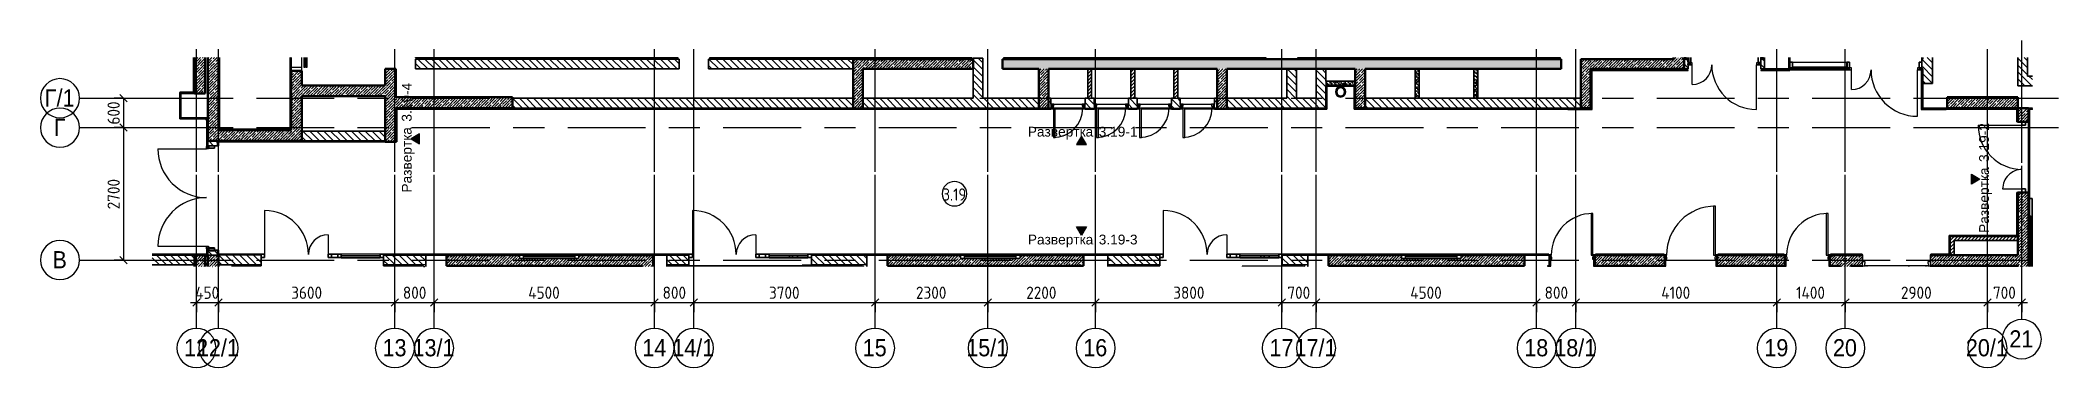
# Model space of a CAD drawing. Header units: millimetres. Extents: x 35124 to 170704, y -1987 to 12522.
# Drawn here: x 35124 to 76313, y 5606 to 12280 of the extents above; entities that cross this region are included whole.
import ezdxf

# ---------------------------------------------------------------- set-up
doc = ezdxf.new("R2010")
doc.units = ezdxf.units.MM
doc.linetypes.add('Осевая', pattern=[3175, 635, -476.25, 1587.5, -476.25])
for name, color, linetype, lineweight in [('A-ANNO-DIMS', 7, 'Continuous', 9), ('A-ANNO-DIMS-100', 7, 'Continuous', 9), ('A-AREA-IDEN', 7, 'Continuous', 9), ('A-DOOR', 7, 'Continuous', 9), ('A-DOOR-1', 7, 'Continuous', 13), ('A-DOOR-FRAM', 7, 'Continuous', 13), ('A-DOOR-FRAM-1', 7, 'Continuous', 9), ('A-GLAZ', 7, 'Continuous', 9), ('A-GLAZ-1', 7, 'Continuous', 13), ('A-GLAZ-CURT', 7, 'Continuous', 9), ('A-GLAZ-CURT-1', 7, 'Continuous', 25), ('A-GLAZ-CWMG', 7, 'Continuous', 9), ('A-GLAZ-CWMG-1', 7, 'Continuous', 25), ('A-WALL', 7, 'Continuous', 9), ('G-ANNO-SYMB', 7, 'Continuous', 9), ('I-FURN', 7, 'Continuous', 9), ('I-WALL', 7, 'Continuous', 9), ('P-SANR-FIXT', 7, 'Continuous', 9), ('S-STRS-1', 7, 'Continuous', 9), ('Оси', 7, 'Continuous', 9), ('Оси-1', 7, 'Continuous', 20), ('Оси-2', 7, 'Осевая', 9)]:
    doc.layers.add(name, color=color, linetype=linetype, lineweight=lineweight)
for name, color, linetype, lineweight, true_color in [('A-WALL-1', 7, 'Continuous', 25, 0x3c3c3c), ('A-WALL-2', 7, 'Continuous', 35, 0x3c3c3c), ('A-WALL-FNSH-1', 7, 'Continuous', 13, 0x3c3c3c), ('I-FURN-1', 7, 'Continuous', 9, 0xf0f0f0)]:
    doc.layers.add(name, color=color, linetype=linetype, lineweight=lineweight, true_color=true_color)
doc.styles.add('Arial', font='arial.ttf', dxfattribs={"width": 0.9, "height": 350})
doc.styles.add('Arial_1', font='arial.ttf', dxfattribs={"height": 200})
doc.styles.add('GOST Common', font='GOST_Common.ttf', dxfattribs={"width": 0.9, "height": 250})
doc.styles.add('ISOCPEUR', font='isocpeur.ttf', dxfattribs={"width": 0.9, "height": 250})
doc.dimstyles.new('ISO-2_5_0_9К_БОЛЬШОЙ', dxfattribs={"dimscale": 304.8, "dimtxt": 248.995294, "dimasz": 0.492126, "dimexe": 0.393701, "dimexo": 0.984252, "dimgap": 0, "dimtad": 1, "dimdec": 0, "dimrnd": 10, "dimzin": 0, "dimdsep": 46, "dimtxsty": 'ISOCPEUR', "dimblk1": 'OBLIQUE', "dimblk2": 'OBLIQUE', "dimsah": 1, "dimcen": 0.09, "dimdle": 0.393701, "dimazin": 0, "dimtfac": 1, "dimtdec": 4, "dimtix": 1, "dimtmove": 0, "dimatfit": 3, "dimfxl": 1, "dimtvp": 1, "dimtolj": 1, "dimtzin": 0, "dimarcsym": 2})
pattern_1 = [(135, (0, 0), (-70.71068, -70.71068), [])]
pattern_2 = [(45, (0, 0), (-57.02463, 57.02463), []), (45, (57.025, 0), (-57.02463, 57.02463), [100.806, -20.161, 3.353, -16.808])]
pattern_3 = [(135, (0, 0), (-75.43415, -75.43415), [106.68, -17.78, 3.556, -17.78]), (135, (0, 75.39), (-75.43415, -75.43415), []), (50, (0, 0), (127.52922, -11.15758), [13.335, -146.685]), (355, (0, 0), (-24.66966, 133.74002), [10.668, -117.348]), (100.451, (10.63, -0.93), (102.85973, 122.58178), [11.333, -124.663]), (46.184, (0, 35.56), (189.75516, -29.43036), [20.002, -220.027]), (96.636, (15.81, 33.1), (166.1822, 173.1996), [17, -186.995]), (351.184, (0, 35.56), (166.18393, 173.1976), [16.002, -176.022]), (21, (17.78, 26.67), (106.13027, -71.58603), [13.335, -146.685]), (326, (17.78, 26.67), (43.26188, 128.93175), [10.668, -117.348]), (71.451, (26.62, 20.7), (149.39198, 57.34505), [11.333, -124.663]), (37.5, (0, 0), (2.162228, 59.188357), [3.353, -112.573, 3.353, -115.773, -117.792]), (37.5, (0, 0), (2.162228, 59.188357), [-235.052, 3.353, -114.44]), (7.5, (0, 0), (46.773857, 70.12615), [3.353, -64.567, 3.353, -109.906, -44.894]), (7.5, (0, 0), (46.773857, 70.12615), [-181.178, 3.353, -41.542]), (327.5, (-39.65, 0), (94.91367, -4.010093), [3.353, -41.097, 3.353, -135.331, -184.023]), (327.5, (-39.65, 0), (94.91367, -4.010093), [-183.134, 3.353, -180.67]), (317.5, (-57.43, 0), (103.69057, 17.79882), [3.353, -54.432, 3.353, -88.748, -130.683]), (317.5, (-57.43, 0), (103.69057, 17.79882), [-149.885, 3.353, -127.33])]
pattern_4 = [(45, (0, 0), (-35.35534, 35.35534), [])]
pattern_5 = [(0, (0, 0), (121.92, 30.48), [10.058, -81.382, 10.058, -81.382, -487.68]), (0, (0, 0), (121.92, 30.48), [-182.88, 10.058, -172.822, 10.058, -81.382, -213.36]), (0, (0, 0), (121.92, 30.48), [-457.2, 10.058, -50.902, 10.058, -142.342]), (120, (45.72, 15.24), (-87.356454, 90.345817), [10.058, -81.382, 10.058, -81.382, -487.68]), (120, (45.72, 15.24), (-87.356454, 90.345817), [-182.88, 10.058, -172.822, 10.058, -81.382, -213.36]), (120, (45.72, 15.24), (-87.356454, 90.345817), [-457.2, 10.058, -50.902, 10.058, -142.342]), (240, (60.96, 76.2), (-34.563546, -120.825817), [10.058, -81.382, 10.058, -81.382, -487.68]), (240, (60.96, 76.2), (-34.563546, -120.825817), [-182.88, 10.058, -172.822, 10.058, -81.382, -213.36]), (240, (60.96, 76.2), (-34.563546, -120.825817), [-457.2, 10.058, -50.902, 10.058, -142.342])]

msp = doc.modelspace()

# ---------------------------------------------------------------- texts
at = {"layer": 'A-AREA-IDEN', "insert": (53537.628, 9261.2276), "char_height": 250, "width": 606.07575, "attachment_point": 1, "style": 'GOST Common'}
msp.add_mtext('3.19', dxfattribs=at)
at = {"layer": 'G-ANNO-SYMB', "char_height": 200, "attachment_point": 1, "rotation": 90, "style": 'Arial_1'}
for s, insert, width in [(' 3.19-4', (42501.3594, 10545.1197), 1074.26125), ('Развертка', (42501.3594, 9175.901), 1659.493125), (' 3.19-2', (74690.5166, 9722.4656), 1074.26125), ('Развертка', (74690.5166, 8353.2469), 1659.493125)]:
    msp.add_mtext(s, dxfattribs=dict(at, insert=insert, width=width))
at = {"layer": 'G-ANNO-SYMB', "char_height": 200, "attachment_point": 1, "style": 'Arial_1'}
for s, insert, width in [('Развертка', (55275.8446, 10518.1376), 1659.493125), (' 3.19-1', (56645.0633, 10518.1376), 1074.26125), ('Развертка', (55276.9121, 8317.9985), 1659.493125), (' 3.19-3', (56646.1308, 8317.9985), 1074.26125)]:
    msp.add_mtext(s, dxfattribs=dict(at, insert=insert, width=width))
at = {"layer": 'Оси', "char_height": 350, "attachment_point": 1, "style": 'Arial'}
for s, insert, width in [('\\fArial|b0|i0|c204|p34|;\\W.9;Г', (35211.0669, 11281.0389), 295.822687), ('/1', (35455.145, 11281.0389), 454.556812), ('\\fArial|b0|i0|c204|p34|;\\W.9;Г', (35398.7169, 10681.0389), 295.822687), ('\\fArial|b0|i0|c204|p34|;\\W.9;В', (35371.7169, 7981.0389), 360.759375), ('12', (38057.384, 6186.2294), 606.07575), ('12/1', (38319.734, 6186.2294), 1060.632562), ('13', (42107.384, 6186.2294), 606.07575), ('13/1', (42719.734, 6186.2294), 1060.632562), ('14', (47407.384, 6186.2294), 606.07575), ('14/1', (48019.734, 6186.2294), 1060.632562), ('15', (51907.384, 6186.2294), 606.07575), ('15/1', (54019.734, 6186.2294), 1060.632562), ('16', (56407.384, 6186.2294), 606.07575), ('17', (60207.384, 6186.2294), 606.07575), ('17/1', (60719.734, 6186.2294), 1060.632562), ('18', (65407.384, 6186.2294), 606.07575), ('18/1', (66019.734, 6186.2294), 1060.632562), ('19', (70307.384, 6186.2294), 606.07575), ('20', (71707.384, 6186.2294), 606.07575), ('20/1', (74419.734, 6186.2294), 1060.632562), ('21', (75307.384, 6366.2294), 606.07575)]:
    msp.add_mtext(s, dxfattribs=dict(at, insert=insert, width=width))

# ---------------------------------------------------------------- blocks, each defined once
blk = doc.blocks.new('110_Дверь_СКБ_1Ст_Внутренняя1 - Д-7_л__950x2100h_Туалет-21784696-План разверток пом_3_19_ Этаж 3')
at = {"layer": 'A-DOOR'}
h = blk.add_hatch(dxfattribs=at)
h.set_pattern_fill('FP_4', color=256, style=0, pattern_type=2)
h.set_pattern_definition([(135, (1826.41, 174.685), (-14.14214, -14.14214), []), (225, (1826.41, 174.685), (14.14214, -14.14214), [])])
h.paths.add_polyline_path([(487.5, -110), (487.5, 110), (462.5, 110), (462.5, -110)])
at = {"layer": 'A-DOOR-FRAM-1'}
h = blk.add_hatch(dxfattribs=at)
h.set_pattern_fill('FP_5', color=256, style=0, pattern_type=2)
h.set_pattern_definition([(45, (-296.384, 174.685), (-14.1421, 14.1421), []), (135, (-296.384, 174.685), (-14.1421, -14.1421), [])])
h.paths.add_polyline_path([(-437.5, -110), (-437.5, 110), (-462.5, 110), (-462.5, -110)])
at = {"layer": 'A-DOOR'}
blk.add_arc((437.5, 110), 850, 90, 180, dxfattribs=at)
at = {"layer": 'A-DOOR-1'}
for p, q in [((437.5, 960), (397.5, 960)), ((397.5, 960), (397.5, 110)), ((437.5, 110), (437.5, 960)), ((397.5, 110), (437.5, 110))]:
    blk.add_line(p, q, dxfattribs=at)
at = {"layer": 'A-DOOR-FRAM'}
for p, q in [((-422.5, 118), (-492.5, 118)), ((-492.5, 118), (-492.5, 110)), ((-492.5, 110), (-422.5, 110)), ((-437.5, 110), (-462.5, 110)), ((-462.5, 110), (-462.5, -110)), ((-412.5, 110), (-437.5, 110)), ((-437.5, 110), (-437.5, 30)), ((-437.5, -110), (-437.5, 110)), ((-422.5, 110), (-437.5, 110)), ((-437.5, 110), (-437.5, 109)), ((-437.5, 109), (-422.5, 109)), ((-437.5, 30), (-402.5, 30)), ((-422.5, 30), (-437.5, 30)), ((-437.5, 30), (-437.5, -110)), ((-422.5, 110), (-422.5, 118)), ((-422.5, 109), (-422.5, 110)), ((-422.5, -110), (-422.5, 30)), ((-412.5, 70), (-412.5, 110)), ((-402.5, 70), (-412.5, 70)), ((-402.5, 30), (-402.5, 70)), ((437.5, 70), (427.5, 70)), ((427.5, 70), (427.5, 30)), ((427.5, 30), (462.5, 30)), ((437.5, 110), (437.5, 70)), ((462.5, 110), (437.5, 110)), ((517.5, 118), (447.5, 118)), ((447.5, 118), (447.5, 110)), ((462.5, 110), (447.5, 110)), ((447.5, 110), (447.5, 109)), ((447.5, 110), (517.5, 110)), ((447.5, 109), (462.5, 109)), ((462.5, 30), (447.5, 30)), ((447.5, 30), (447.5, -110)), ((462.5, 30), (462.5, 110)), ((487.5, 110), (462.5, 110)), ((462.5, 110), (462.5, -110)), ((462.5, 109), (462.5, 110)), ((462.5, -110), (462.5, 30)), ((487.5, -110), (487.5, 110)), ((517.5, 110), (517.5, 118)), ((-422.5, -110), (-492.5, -110)), ((-492.5, -110), (-492.5, -118)), ((-492.5, -118), (-422.5, -118)), ((-462.5, -110), (-437.5, -110)), ((-437.5, -110), (-422.5, -110)), ((-422.5, -118), (-422.5, -110)), ((447.5, -110), (462.5, -110)), ((517.5, -110), (447.5, -110)), ((447.5, -110), (447.5, -118)), ((447.5, -118), (517.5, -118)), ((462.5, -110), (487.5, -110)), ((517.5, -118), (517.5, -110))]:
    blk.add_line(p, q, dxfattribs=at)
blk = doc.blocks.new('110_Дверь_СКБ_1Ст_Внутренняя1 - Д-4 1100x2100h_су мгн-31586709-План разверток пом_3_19_ Этаж 3')
at = {"layer": 'A-DOOR'}
h = blk.add_hatch(dxfattribs=at)
h.set_pattern_fill('FP_6', color=256, style=0, pattern_type=2)
h.set_pattern_definition([(135, (1751.41, 174.685), (-14.14214, -14.14214), []), (225, (1751.41, 174.685), (14.14214, -14.14214), [])])
h.paths.add_polyline_path([(562.5, -110), (562.5, 110), (537.5, 110), (537.5, -110)])
at = {"layer": 'A-DOOR-FRAM-1'}
h = blk.add_hatch(dxfattribs=at)
h.set_pattern_fill('FP_7', color=256, style=0, pattern_type=2)
h.set_pattern_definition([(45, (-371.384, 174.685), (-14.1421, 14.1421), []), (135, (-371.384, 174.685), (-14.1421, -14.1421), [])])
h.paths.add_polyline_path([(-512.5, -110), (-512.5, 110), (-537.5, 110), (-537.5, -110)])
at = {"layer": 'A-DOOR'}
blk.add_arc((512.5, 110), 1000, 90, 180, dxfattribs=at)
at = {"layer": 'A-DOOR-1'}
for p, q in [((512.5, 1110), (472.5, 1110)), ((472.5, 1110), (472.5, 110)), ((512.5, 110), (512.5, 1110)), ((472.5, 110), (512.5, 110))]:
    blk.add_line(p, q, dxfattribs=at)
at = {"layer": 'A-DOOR-FRAM'}
for p, q in [((-497.5, 118), (-567.5, 118)), ((-567.5, 118), (-567.5, 110)), ((-567.5, 110), (-497.5, 110)), ((-512.5, 110), (-537.5, 110)), ((-537.5, 110), (-537.5, -110)), ((-487.5, 110), (-512.5, 110)), ((-512.5, 110), (-512.5, 30)), ((-512.5, -110), (-512.5, 110)), ((-497.5, 110), (-512.5, 110)), ((-512.5, 110), (-512.5, 109)), ((-512.5, 109), (-497.5, 109)), ((-512.5, 30), (-477.5, 30)), ((-497.5, 30), (-512.5, 30)), ((-512.5, 30), (-512.5, -110)), ((-497.5, 110), (-497.5, 118)), ((-497.5, 109), (-497.5, 110)), ((-497.5, -110), (-497.5, 30)), ((-487.5, 70), (-487.5, 110)), ((-477.5, 70), (-487.5, 70)), ((-477.5, 30), (-477.5, 70)), ((512.5, 70), (502.5, 70)), ((502.5, 70), (502.5, 30)), ((502.5, 30), (537.5, 30)), ((512.5, 110), (512.5, 70)), ((537.5, 110), (512.5, 110)), ((592.5, 118), (522.5, 118)), ((522.5, 118), (522.5, 110)), ((537.5, 110), (522.5, 110)), ((522.5, 110), (522.5, 109)), ((522.5, 110), (592.5, 110)), ((522.5, 109), (537.5, 109)), ((537.5, 30), (522.5, 30)), ((522.5, 30), (522.5, -110)), ((537.5, 30), (537.5, 110)), ((562.5, 110), (537.5, 110)), ((537.5, 110), (537.5, -110)), ((537.5, 109), (537.5, 110)), ((537.5, -110), (537.5, 30)), ((562.5, -110), (562.5, 110)), ((592.5, 110), (592.5, 118)), ((-497.5, -110), (-567.5, -110)), ((-567.5, -110), (-567.5, -118)), ((-567.5, -118), (-497.5, -118)), ((-537.5, -110), (-512.5, -110)), ((-512.5, -110), (-497.5, -110)), ((-497.5, -118), (-497.5, -110)), ((522.5, -110), (537.5, -110)), ((592.5, -110), (522.5, -110)), ((522.5, -110), (522.5, -118)), ((522.5, -118), (592.5, -118)), ((537.5, -110), (562.5, -110)), ((592.5, -118), (592.5, -110))]:
    blk.add_line(p, q, dxfattribs=at)
blk = doc.blocks.new('110_Дверь_СКБ_2Ст - Д-1 Лестничная клетка EIS60-24319353-План разверток пом_3_19_ Этаж 3')
at = {"layer": 'A-DOOR'}
for centre, radius, start, end in [((-638, 110), 400, 360, 1.5033), ((662, 110), 900, 179.3339, 180)]:
    blk.add_arc(centre, radius, start, end, dxfattribs=at)
at = {"layer": 'A-DOOR-1'}
for p, q in [((-638, 120), (-638, 110)), ((-638, 110), (-588, 110)), ((-588, 110), (-588, 120)), ((612, 120), (612, 110)), ((612, 110), (662, 110)), ((662, 110), (662, 120))]:
    blk.add_line(p, q, dxfattribs=at)
at = {"layer": 'A-DOOR-FRAM'}
for p, q in [((-672, 118), (-742, 118)), ((-742, 118), (-742, 110)), ((-742, 110), (-672, 110)), ((-638, 110), (-688, 110)), ((-688, 110), (-688, 30)), ((-688, 30), (-628, 30)), ((-672, 30), (-688, 30)), ((-688, 30), (-688, -110)), ((-672, 110), (-672, 118)), ((-672, -110), (-672, 30)), ((-638, 60), (-638, 110)), ((-628, 60), (-638, 60)), ((-628, 30), (-628, 60)), ((662, 60), (652, 60)), ((652, 60), (652, 30)), ((652, 30), (712, 30)), ((662, 110), (662, 60)), ((712, 110), (662, 110)), ((768, 118), (698, 118)), ((698, 118), (698, 110)), ((698, 110), (768, 110)), ((712, 30), (698, 30)), ((698, 30), (698, -110)), ((712, 30), (712, 110)), ((712, -110), (712, 30)), ((768, 110), (768, 118)), ((-672, -110), (-742, -110)), ((-742, -110), (-742, -118)), ((-742, -118), (-672, -118)), ((-688, -110), (-672, -110)), ((-672, -118), (-672, -110)), ((698, -110), (712, -110)), ((768, -110), (698, -110)), ((698, -110), (698, -118)), ((698, -118), (768, -118)), ((768, -118), (768, -110))]:
    blk.add_line(p, q, dxfattribs=at)
blk = doc.blocks.new('110_Дверь_СКБ_1Ст - д-18 700x2100h_Технический шкаф ЭОМ и СС-23257539-План разверток пом_3_19_ Этаж 3')
at = {"layer": 'A-DOOR'}
h = blk.add_hatch(dxfattribs=at)
h.set_pattern_fill('FP_9', color=256, style=0, pattern_type=2)
h.set_pattern_definition([(135, (1951.41, 164.685), (-14.14214, -14.14214), []), (225, (1951.41, 164.685), (14.14214, -14.14214), [])])
h.paths.add_polyline_path([(362.5, 100), (337.5, 100), (337.5, 20), (362.5, 20)])
at = {"layer": 'A-DOOR-FRAM-1'}
h = blk.add_hatch(dxfattribs=at)
h.set_pattern_fill('FP_10', color=256, style=0, pattern_type=2)
h.set_pattern_definition([(45, (-171.384, 164.685), (-14.1421, 14.1421), []), (135, (-171.384, 164.685), (-14.1421, -14.1421), [])])
h.paths.add_polyline_path([(-312.5, 100), (-337.5, 100), (-337.5, 20), (-312.5, 20)])
at = {"layer": 'A-DOOR'}
blk.add_arc((312.5, 100), 600, 90, 180, dxfattribs=at)
at = {"layer": 'A-DOOR-1'}
for p, q in [((312.5, 700), (272.5, 700)), ((272.5, 700), (272.5, 100)), ((312.5, 100), (312.5, 700)), ((272.5, 100), (312.5, 100))]:
    blk.add_line(p, q, dxfattribs=at)
at = {"layer": 'A-DOOR-FRAM'}
for p, q in [((-312.5, 100), (-337.5, 100)), ((-337.5, 100), (-337.5, 20)), ((-337.5, 20), (-312.5, 20)), ((-287.5, 100), (-312.5, 100)), ((-312.5, 100), (-312.5, 20)), ((-312.5, 20), (-312.5, 100)), ((-312.5, 20), (-277.5, 20)), ((-287.5, 60), (-287.5, 100)), ((-277.5, 60), (-287.5, 60)), ((-277.5, 20), (-277.5, 60)), ((312.5, 60), (302.5, 60)), ((302.5, 60), (302.5, 20)), ((302.5, 20), (337.5, 20)), ((312.5, 100), (312.5, 60)), ((337.5, 100), (312.5, 100)), ((337.5, 20), (337.5, 100)), ((362.5, 100), (337.5, 100)), ((337.5, 100), (337.5, 20)), ((337.5, 20), (362.5, 20)), ((362.5, 20), (362.5, 100))]:
    blk.add_line(p, q, dxfattribs=at)
at = {"layer": 'A-DOOR-FRAM-1'}
for p, q in [((-287.5, 100), (272.5, 100)), ((302.5, 20), (-277.5, 20))]:
    blk.add_line(p, q, dxfattribs=at)
blk = doc.blocks.new('DOR_Дверь лифта - 1350х2050h-19118285-План разверток пом_3_19_ Этаж 3')
at = {"layer": 'A-DOOR'}
for p, q in [((-402, 110), (-600, 110)), ((-600, 110), (-600, -110)), ((-600, -110), (-402, -110)), ((-600, -150), (-600, -180)), ((-402, -150), (-600, -150)), ((-600, -180), (-402, -180)), ((-600, -190), (-600, -220)), ((-402, -190), (-600, -190)), ((-600, -220), (-402, -220))]:
    blk.add_line(p, q, dxfattribs=at)
at = {"layer": 'A-DOOR-1'}
for p, q in [((-600, 125), (-720, 125)), ((-720, 125), (-720, 110)), ((-720, 110), (-600, 110)), ((-675, 110), (-675, -110)), ((-600, 110), (-675, 110)), ((-600, 110), (-600, 125)), ((-675, -110), (-600, -110))]:
    blk.add_line(p, q, dxfattribs=at)
blk = doc.blocks.new('Стол базовый прямоугольный - 1_290-25520344-План разверток пом_3_19_ Этаж 3')
at = {"layer": 'I-FURN-1'}
for p, q in [((-430, 455), (-618, 455)), ((-618, 455), (-618, 430))]:
    blk.add_line(p, q, dxfattribs=at)
blk = doc.blocks.new('Стол базовый прямоугольный - 1_290-V1-План разверток пом_3_19_ Этаж 3')
at = {"layer": 'I-FURN-1'}
for p, q in [((617, 455), (-618, 455)), ((-618, 455), (-618, 451)), ((617, 451), (617, 455))]:
    blk.add_line(p, q, dxfattribs=at)
blk = doc.blocks.new('Зеркало обычное - Доска-32858920-План разверток пом_3_19_ Этаж 3')
at = {"layer": 'I-FURN'}
h = blk.add_hatch(dxfattribs=at)
h.set_pattern_fill('FP_12', color=256, style=0, pattern_type=2)
h.set_pattern_definition([(45, (50, 50), (-200, 0), [141.421, -141.421]), (45, (100, 50), (-200, 0), [70.711, -212.132]), (45, (50, 100), (-200, 0), [70.711, -212.132])])
h.paths.add_polyline_path([(993, 40), (2005, 40), (2005, 60), (993, 60)])
at = {"layer": 'I-FURN-1'}
for p, q in [((2005, 60), (993, 60)), ((993, 60), (2005, 60)), ((2025, 60), (993, 60)), ((993, 60), (2005, 60)), ((2005, 60), (993, 60)), ((993, 60), (2005, 60)), ((993, 40), (2005, 40)), ((2005, 40), (993, 40)), ((993, 40), (2025, 40)), ((2005, 40), (993, 40)), ((993, 40), (2005, 40)), ((2005, 40), (993, 40)), ((2005, 40), (2005, 60)), ((2005, 60), (2005, 40)), ((2005, 60), (2025, 60)), ((2005, 60), (2005, 40)), ((2005, 40), (2005, 60)), ((2025, 40), (2005, 40)), ((2025, 40), (2025, 60)), ((2025, 60), (2025, 40))]:
    blk.add_line(p, q, dxfattribs=at)
blk = doc.blocks.new('фонтанчик - Round_ Metal-30696552-План разверток пом_3_19_ Этаж 3')
at = {"layer": 'P-SANR-FIXT'}
for radius, start, end in [(105, 360, 180), (105, 180, 360), (95, 0, 180), (95, 180, 360), (80, 360, 180), (80, 180, 360)]:
    blk.add_arc((0, 0), radius, start, end, dxfattribs=at)
blk = doc.blocks.new('Прямоугольный импост - 50 x 70 мм-31700031-План разверток пом_3_19_ Этаж 3')
at = {"layer": 'A-GLAZ-CWMG-1'}
for p, q in [((-70, 35), (0, 35)), ((-70, -35), (-70, 35)), ((0, 35), (0, -35)), ((0, -35), (-70, -35))]:
    blk.add_line(p, q, dxfattribs=at)
blk = doc.blocks.new('Дверь_Витражная_остекление_ - ДВН_ДАО_Главный вход_1200 в свету-31742133-План разверток пом_3_19_ Этаж 3')
at = {"layer": 'A-DOOR'}
for p, q in [((-647.5, 925), (-647.5, 35)), ((647.5, 430), (647.5, 35))]:
    blk.add_line(p, q, dxfattribs=at)
for centre, radius, start, end in [((-647.5, 30), 895, 360, 90), ((647.5, 30), 400, 90, 180)]:
    blk.add_arc(centre, radius, start, end, dxfattribs=at)
blk = doc.blocks.new('Системная панель - Стемалит - 40мм-32257327-План разверток пом_3_19_ Этаж 3')
at = {"layer": 'A-GLAZ-CURT-1'}
for p, q in [((65, 35), (-65, 35)), ((-65, 35), (-65, -35)), ((65, -35), (65, 35)), ((-65, -35), (65, -35))]:
    blk.add_line(p, q, dxfattribs=at)
blk = doc.blocks.new('Прямоугольный импост - 50 x 70 мм-31687886-План разверток пом_3_19_ Этаж 3')
at = {"layer": 'A-GLAZ-CWMG-1'}
for p, q in [((-35, 35), (35, 35)), ((-35, -35), (-35, 35)), ((35, 35), (35, -35)), ((35, -35), (-35, -35))]:
    blk.add_line(p, q, dxfattribs=at)
blk = doc.blocks.new('Прямоугольный импост - 50 x 70 мм-31701779-План разверток пом_3_19_ Этаж 3')
at = {"layer": 'A-GLAZ-CWMG-1'}
for p, q in [((0, 35), (-70, 35)), ((-70, 35), (-70, -35)), ((0, -35), (0, 35)), ((-70, -35), (0, -35))]:
    blk.add_line(p, q, dxfattribs=at)
blk = doc.blocks.new('Системная панель - Стекло - 40мм-32257331-План разверток пом_3_19_ Этаж 3')
at = {"layer": 'A-GLAZ-CURT'}
h = blk.add_hatch(dxfattribs=at)
h.set_pattern_fill('FP_13', color=256, style=0, pattern_type=2)
h.set_pattern_definition([(45, (-41762.5, -7785), (-282.8427, 282.8427), [200, -600]), (45, (-41962.5, -7885), (-282.8427, 282.8427), [600, -200]), (45, (-41562.5, -7985), (-282.8427, 282.8427), [200, -600])])
h.paths.add_polyline_path([(397.5, -40), (397.5, 0), (-397.5, 0), (-397.5, -40)])
at = {"layer": 'A-GLAZ-CURT-1'}
for p, q in [((397.5, 0), (-397.5, 0)), ((-397.5, 0), (-397.5, -40)), ((397.5, -40), (397.5, 0)), ((-397.5, -40), (397.5, -40))]:
    blk.add_line(p, q, dxfattribs=at)
blk = doc.blocks.new('Прямоугольный импост - 50 x 70 мм-31702100-План разверток пом_3_19_ Этаж 3')
at = {"layer": 'A-GLAZ-CWMG-1'}
for p, q in [((-35, 35), (35, 35)), ((-35, -35), (-35, 35)), ((35, 35), (35, -35)), ((35, -35), (-35, -35))]:
    blk.add_line(p, q, dxfattribs=at)
blk = doc.blocks.new('Прямоугольный импост - 50 x 70 мм-31720914-План разверток пом_3_19_ Этаж 3')
at = {"layer": 'A-GLAZ-CWMG'}
blk.add_line((42060, 7920), (41265, 7920), dxfattribs=at)
blk = doc.blocks.new('Системная панель - Стекло - 40мм-V2-План разверток пом_3_19_ Этаж 3')
at = {"layer": 'A-GLAZ-CURT'}
h = blk.add_hatch(dxfattribs=at)
h.set_pattern_fill('FP_14', color=256, style=0, pattern_type=2)
h.set_pattern_definition([(45, (-50492.5, -7785), (-282.8427, 282.8427), [200, -600]), (45, (-50692.5, -7885), (-282.8427, 282.8427), [600, -200]), (45, (-50292.5, -7985), (-282.8427, 282.8427), [200, -600])])
h.paths.add_polyline_path([(397.5, -40), (397.5, 0), (-397.5, 0), (-397.5, -40)])
at = {"layer": 'A-GLAZ-CURT-1'}
for p, q in [((397.5, 0), (-397.5, 0)), ((-397.5, 0), (-397.5, -40)), ((397.5, -40), (397.5, 0)), ((-397.5, -40), (397.5, -40))]:
    blk.add_line(p, q, dxfattribs=at)
blk = doc.blocks.new('Системная панель - Стекло - 40мм-V3-План разверток пом_3_19_ Этаж 3')
at = {"layer": 'A-GLAZ-CURT'}
h = blk.add_hatch(dxfattribs=at)
h.set_pattern_fill('FP_15', color=256, style=0, pattern_type=2)
h.set_pattern_definition([(45, (-60102.5, -7785.72), (-282.8427, 282.8427), [200, -600]), (45, (-60302.5, -7885.72), (-282.8427, 282.8427), [600, -200]), (45, (-59902.5, -7985.72), (-282.8427, 282.8427), [200, -600])])
h.paths.add_polyline_path([(397.5, -40), (397.5, 0), (-397.5, 0), (-397.5, -40)])
at = {"layer": 'A-GLAZ-CURT-1'}
for p, q in [((397.5, 0), (-397.5, 0)), ((-397.5, 0), (-397.5, -40)), ((397.5, -40), (397.5, 0)), ((-397.5, -40), (397.5, -40))]:
    blk.add_line(p, q, dxfattribs=at)
blk = doc.blocks.new('Прямоугольный импост - Импост структурный с накладкой - 160мм Темный-31239214-План разверток пом_3_19_ Этаж 3')
at = {"layer": 'A-GLAZ-CWMG-1'}
for p, q in [((-50, 0), (-50, 17)), ((-50, 17), (0, 17)), ((-40, 0), (-50, 0)), ((-40, -40), (-40, 0)), ((0, 0), (-10, 0)), ((-10, 0), (-10, -40)), ((0, 17), (0, 0)), ((-50, -140), (-50, -40)), ((-50, -40), (-40, -40)), ((0, -140), (-50, -140)), ((-10, -40), (0, -40)), ((0, -40), (0, -140))]:
    blk.add_line(p, q, dxfattribs=at)
blk = doc.blocks.new('Дверь_Витражная_остекление_ - ДВН_ДАО_Главный вход_1800 в свету 5-32258809-План разверток пом_3_19_ Этаж 3')
at = {"layer": 'A-DOOR'}
for p, q in [((-992.5, -1012.5), (-992.5, -20)), ((992.5, -1012.5), (992.5, -20))]:
    blk.add_line(p, q, dxfattribs=at)
for centre, start, end in [((-992.5, -20), 270, 0), ((992.5, -20), 180, 270)]:
    blk.add_arc(centre, 992.5, start, end, dxfattribs=at)
at = {"layer": 'A-DOOR-1'}
for p, q in [((-1042.5, 20), (-992.5, 20)), ((-1042.5, -20), (-1042.5, 20)), ((-992.5, 20), (-992.5, -20)), ((992.5, 20), (1042.5, 20)), ((992.5, -20), (992.5, 20)), ((1042.5, 20), (1042.5, -20)), ((-992.5, -20), (-1042.5, -20)), ((1042.5, -20), (992.5, -20))]:
    blk.add_line(p, q, dxfattribs=at)
blk = doc.blocks.new('Прямоугольный импост - Импост структурный с накладкой - 160мм Темный-31915521-План разверток пом_3_19_ Этаж 3')
at = {"layer": 'A-GLAZ-CWMG-1'}
for p, q in [((-25, 0), (-25, 17)), ((-25, 17), (25, 17)), ((-15, 0), (-25, 0)), ((-15, -40), (-15, 0)), ((25, 0), (15, 0)), ((15, 0), (15, -40)), ((25, 17), (25, 0)), ((-25, -140), (-25, -40)), ((-25, -40), (-15, -40)), ((25, -140), (-25, -140)), ((15, -40), (25, -40)), ((25, -40), (25, -140))]:
    blk.add_line(p, q, dxfattribs=at)
blk = doc.blocks.new('Прямоугольный импост - Импост структурный с накладкой - 160мм Темный-32469899-План разверток пом_3_19_ Этаж 3')
at = {"layer": 'A-GLAZ-CWMG-1'}
for p, q in [((0, 17), (-50, 17)), ((-50, 17), (-50, 0)), ((-50, 0), (-40, 0)), ((-40, 0), (-40, -40)), ((-10, -40), (-10, 0)), ((-10, 0), (0, 0)), ((0, 0), (0, 17)), ((-40, -40), (-50, -40)), ((-50, -40), (-50, -140)), ((-50, -140), (0, -140)), ((0, -40), (-10, -40)), ((0, -140), (0, -40))]:
    blk.add_line(p, q, dxfattribs=at)
blk = doc.blocks.new('Прямоугольный импост - 50 x 70 мм-32306832-План разверток пом_3_19_ Этаж 3')
at = {"layer": 'A-GLAZ-CWMG-1'}
for p, q in [((-70, 35), (0, 35)), ((-70, -35), (-70, 35)), ((0, 35), (0, -35)), ((0, -35), (-70, -35))]:
    blk.add_line(p, q, dxfattribs=at)
blk = doc.blocks.new('Дверь_Витражная_остекление_ - ДВН_ДАО_Главный вход_1200 в свету Д-22 _п_-32306833-План разверток пом_3_19_ Этаж 3')
at = {"layer": 'A-DOOR'}
for p, q in [((-650, -930), (-650, -35)), ((650, -430), (650, -35))]:
    blk.add_line(p, q, dxfattribs=at)
for centre, radius, start, end in [((-650, -30), 900, 270, 0), ((650, -30), 400, 180, 270)]:
    blk.add_arc(centre, radius, start, end, dxfattribs=at)
blk = doc.blocks.new('Прямоугольный импост - 50 x 70 мм-32306835-План разверток пом_3_19_ Этаж 3')
at = {"layer": 'A-GLAZ-CWMG-1'}
for p, q in [((0, 35), (-70, 35)), ((-70, 35), (-70, -35)), ((0, -35), (0, 35)), ((-70, -35), (0, -35))]:
    blk.add_line(p, q, dxfattribs=at)
blk = doc.blocks.new('120_Окно_СКБ_1Ст - 120_Окно_СКБ_1Ст 400х1200 EI30-24228621-План разверток пом_3_19_ Этаж 3')
at = {"layer": 'A-GLAZ'}
for p, q in [((600, 110), (-600, 110)), ((-600, 40), (600, 40)), ((530, 80), (-530, 80)), ((530, 70), (-530, 70))]:
    blk.add_line(p, q, dxfattribs=at)
at = {"layer": 'A-GLAZ-1'}
for p, q in [((-600, 40), (-600, 110)), ((-600, 110), (-530, 110)), ((-530, 40), (-600, 40)), ((-530, 110), (-530, 40)), ((530, 40), (530, 110)), ((530, 110), (600, 110)), ((600, 40), (530, 40)), ((600, 110), (600, 40))]:
    blk.add_line(p, q, dxfattribs=at)
blk = doc.blocks.new('Прямоугольный импост - Импост структурный с накладкой - 160мм Темный-33326475-План разверток пом_3_19_ Этаж 3')
at = {"layer": 'A-GLAZ-CWMG-1'}
for p, q in [((-50, 40), (-50, 133)), ((-40, 40), (-50, 40)), ((-50, -17), (-50, 0)), ((-50, 0), (-40, 0)), ((-40, 0), (-40, 40)), ((-10, 40), (-10, 0)), ((0, 40), (-10, 40)), ((-10, 0), (0, 0)), ((0, 133), (0, 40)), ((0, 0), (0, -17)), ((0, -17), (-50, -17))]:
    blk.add_line(p, q, dxfattribs=at)
blk = doc.blocks.new('Дверь_Витражная_остекление_ - ВВ-6 остекление-32274838-План разверток пом_3_19_ Этаж 3')
at = {"layer": 'A-DOOR'}
for p, q in [((-655, 930), (-655, 20)), ((655, 420), (655, 20))]:
    blk.add_line(p, q, dxfattribs=at)
for centre, radius, start, end in [((-655, 20), 910, 360, 90), ((655, 20), 400, 90, 180)]:
    blk.add_arc(centre, radius, start, end, dxfattribs=at)
at = {"layer": 'A-DOOR-1'}
for p, q in [((-655, 20), (-705, 20)), ((-705, 20), (-705, -20)), ((-655, -20), (-655, 20)), ((705, 20), (655, 20)), ((655, 20), (655, -20)), ((705, -20), (705, 20)), ((-705, -20), (-655, -20)), ((655, -20), (705, -20))]:
    blk.add_line(p, q, dxfattribs=at)
blk = doc.blocks.new('Прямоугольный импост - Импост структурный с накладкой - 160мм Темный-33326241-План разверток пом_3_19_ Этаж 3')
at = {"layer": 'A-GLAZ-CWMG-1'}
for p, q in [((-25, 40), (-25, 133)), ((-15, 40), (-25, 40)), ((-25, -17), (-25, 0)), ((-25, 0), (-15, 0)), ((-15, 0), (-15, 40)), ((15, 40), (15, 0)), ((25, 40), (15, 40)), ((15, 0), (25, 0)), ((25, 133), (25, 40)), ((25, 0), (25, -17)), ((25, -17), (-25, -17))]:
    blk.add_line(p, q, dxfattribs=at)
blk = doc.blocks.new('Прямоугольный импост - Импост структурный с накладкой - 160мм Темный-33326242-План разверток пом_3_19_ Этаж 3')
at = {"layer": 'A-GLAZ-CWMG-1'}
for p, q in [((-50, 133), (-50, 40)), ((-50, 40), (-40, 40)), ((-40, 0), (-50, 0)), ((-50, 0), (-50, -17)), ((-40, 40), (-40, 0)), ((-10, 0), (-10, 40)), ((-10, 40), (0, 40)), ((0, 0), (-10, 0)), ((0, 40), (0, 133)), ((0, -17), (0, 0)), ((-50, -17), (0, -17))]:
    blk.add_line(p, q, dxfattribs=at)
blk = doc.blocks.new('Прямоугольный импост - Импост структурный с накладкой - 160мм Темный-33326237-План разверток пом_3_19_ Этаж 3')
at = {"layer": 'A-GLAZ-CWMG-1'}
for p, q in [((-50, 40), (-50, 140)), ((-50, 140), (0, 140)), ((-40, 40), (-50, 40)), ((-50, -17), (-50, 0)), ((-50, 0), (-40, 0)), ((-40, 0), (-40, 40)), ((-10, 40), (-10, 0)), ((0, 40), (-10, 40)), ((-10, 0), (0, 0)), ((0, 140), (0, 40)), ((0, 0), (0, -17)), ((0, -17), (-50, -17))]:
    blk.add_line(p, q, dxfattribs=at)
blk = doc.blocks.new('Дверь_Витражная_остекление_ - В-18-32468702-План разверток пом_3_19_ Этаж 3')
at = {"layer": 'A-DOOR'}
for p, q in [((-673, 965), (-673, 20)), ((673, 420), (673, 20))]:
    blk.add_line(p, q, dxfattribs=at)
for centre, radius, start, end in [((-673, 20), 945, 360, 90), ((673, 20), 400, 90, 180)]:
    blk.add_arc(centre, radius, start, end, dxfattribs=at)
at = {"layer": 'A-DOOR-1'}
for p, q in [((-673, 20), (-723, 20)), ((-723, 20), (-723, -20)), ((-673, -20), (-673, 20)), ((723, 20), (673, 20)), ((673, 20), (673, -20)), ((723, -20), (723, 20)), ((-723, -20), (-673, -20)), ((673, -20), (723, -20))]:
    blk.add_line(p, q, dxfattribs=at)
blk = doc.blocks.new('Системная панель - Стекло - 40мм-32468815-План разверток пом_3_19_ Этаж 3')
at = {"layer": 'A-GLAZ-CURT'}
h = blk.add_hatch(dxfattribs=at)
h.set_pattern_fill('FP_16', color=256, style=0, pattern_type=2)
h.set_pattern_definition([(225, (71537, 11597), (282.8427, -282.8427), [200, -600]), (225, (71737, 11697), (282.8427, -282.8427), [600, -200]), (225, (71337, 11797), (282.8427, -282.8427), [200, -600])])
h.paths.add_polyline_path([(-567, 0), (-567, -40), (567, -40), (567, 0), (455, 0)])
at = {"layer": 'A-GLAZ-CURT-1'}
for p, q in [((567, 0), (-567, 0)), ((-567, 0), (-567, -40)), ((567, -40), (567, 0)), ((-567, -40), (567, -40))]:
    blk.add_line(p, q, dxfattribs=at)
blk = doc.blocks.new('Прямоугольный импост - Импост структурный с накладкой - 160мм Темный-33326239-План разверток пом_3_19_ Этаж 3')
at = {"layer": 'A-GLAZ-CWMG-1'}
for p, q in [((-25, 40), (-25, 140)), ((-25, 140), (25, 140)), ((-15, 40), (-25, 40)), ((-25, -17), (-25, 0)), ((-25, 0), (-15, 0)), ((-15, 0), (-15, 40)), ((15, 40), (15, 0)), ((25, 40), (15, 40)), ((15, 0), (25, 0)), ((25, 140), (25, 40)), ((25, 0), (25, -17)), ((25, -17), (-25, -17))]:
    blk.add_line(p, q, dxfattribs=at)
blk = doc.blocks.new('Прямоугольный импост - Импост структурный с накладкой - 160мм Темный-V4-План разверток пом_3_19_ Этаж 3')
at = {"layer": 'A-GLAZ-CWMG-1'}
for p, q in [((0, 140), (-50, 140)), ((-50, 140), (-50, 40)), ((-50, 40), (-40, 40)), ((-40, 0), (-50, 0)), ((-50, 0), (-50, -17)), ((-40, 40), (-40, 0)), ((-10, 0), (-10, 40)), ((-10, 40), (0, 40)), ((0, 0), (-10, 0)), ((0, 40), (0, 140)), ((0, -17), (0, 0)), ((-50, -17), (0, -17))]:
    blk.add_line(p, q, dxfattribs=at)
blk = doc.blocks.new('Прямоугольный импост - Импост структурный с накладкой - 160мм Темный-32468813-План разверток пом_3_19_ Этаж 3')
at = {"layer": 'A-GLAZ-CWMG'}
for p, q in [((70880, 11837), (71994, 11837)), ((70880, 11680), (71994, 11680))]:
    blk.add_line(p, q, dxfattribs=at)
blk = doc.blocks.new('Прямоугольный импост - Импост структурный с накладкой - 160мм Темный-V5-План разверток пом_3_19_ Этаж 3')
at = {"layer": 'A-GLAZ-CWMG-1'}
for p, q in [((-25, 40), (-25, 140)), ((-25, 140), (25, 140)), ((-15, 40), (-25, 40)), ((-25, -17), (-25, 0)), ((-25, 0), (-15, 0)), ((-15, 0), (-15, 40)), ((15, 40), (15, 0)), ((25, 40), (15, 40)), ((15, 0), (25, 0)), ((25, 140), (25, 40)), ((25, 0), (25, -17)), ((25, -17), (-25, -17))]:
    blk.add_line(p, q, dxfattribs=at)
blk = doc.blocks.new('Ось сетки - D8-29747960-План разверток пом_3_19_ Этаж 3')
at = {"layer": 'Оси-1'}
for start, end in [(360, 180), (180, 360)]:
    blk.add_arc((0, 0), 4, start, end, dxfattribs=at)
blk = doc.blocks.new('DIMBLOCK1-План разверток пом_3_19_ Этаж 3')
at = {"layer": 'A-ANNO-DIMS-100', "lineweight": 20}
for p, q in [((36822, 11100), (36747, 11175)), ((36822, 11100), (36897, 11025)), ((36822, 10500), (36747, 10575)), ((36822, 10500), (36897, 10425))]:
    blk.add_line(p, q, dxfattribs=at)
at = {"layer": 'A-ANNO-DIMS-100'}
for p, q in [((36628, 11100), (36942, 11100)), ((36822, 11100), (36628, 11100)), ((36822, 11100), (36822, 10500)), ((36628, 10500), (36942, 10500)), ((36822, 10500), (36628, 10500))]:
    blk.add_line(p, q, dxfattribs=at)
at = {"layer": 'A-ANNO-DIMS-100', "color": 0, "insert": (36495, 10563), "char_height": 250, "width": 568.86, "attachment_point": 1, "rotation": 90, "line_spacing_factor": 1.149209, "style": 'ISOCPEUR'}
blk.add_mtext('600', dxfattribs=at)
blk = doc.blocks.new('_Oblique')
at = {"color": 0, "linetype": 'ByBlock', "lineweight": -2}
blk.add_line((-0.5, -0.5), (0.5, 0.5), dxfattribs=at)
blk = doc.blocks.new('DIMBLOCK2-План разверток пом_3_19_ Этаж 3')
at = {"layer": 'A-ANNO-DIMS-100'}
for p, q in [((36628, 10500), (36942, 10500)), ((36822, 10500), (36628, 10500)), ((36822, 10500), (36822, 7800)), ((36628, 7800), (36942, 7800)), ((36822, 7800), (36628, 7800))]:
    blk.add_line(p, q, dxfattribs=at)
at = {"layer": 'A-ANNO-DIMS-100', "lineweight": 20}
for p, q in [((36822, 10500), (36747, 10575)), ((36822, 10500), (36897, 10425)), ((36822, 7800), (36747, 7875)), ((36822, 7800), (36897, 7725))]:
    blk.add_line(p, q, dxfattribs=at)
at = {"layer": 'A-ANNO-DIMS-100', "color": 0, "insert": (36495, 8834), "char_height": 250, "width": 758.48, "attachment_point": 1, "rotation": 90, "line_spacing_factor": 1.149209, "style": 'ISOCPEUR'}
blk.add_mtext('2700', dxfattribs=at)
blk = doc.blocks.new('Марка_Помещения - Номер-25198446-План разверток пом_3_19_ Этаж 3')
at = {"layer": 'A-AREA-IDEN'}
for start, end in [(360, 180), (180, 360)]:
    blk.add_arc((0, 0), 2.5, start, end, dxfattribs=at)
blk = doc.blocks.new('Фасад - Марка фасада_Указатель-25386507-План разверток пом_3_19_ Этаж 3')
at = {"layer": 'G-ANNO-SYMB'}
blk.add_hatch(color=256, dxfattribs=at).paths.add_polyline_path([(-1, 0), (0, 1.73), (1, 0), (0, 0)])
for p, q in [((0, 1.73), (-1, 0)), ((-1, 0), (0, 0)), ((1, 0), (0, 1.73)), ((0, 0), (1, 0))]:
    blk.add_line(p, q, dxfattribs=at)
blk = doc.blocks.new('DIMBLOCK3-План разверток пом_3_19_ Этаж 3')
at = {"layer": 'A-ANNO-DIMS-100'}
for p, q in [((38310, 6737), (38310, 7051)), ((38760, 6737), (38760, 7051)), ((38190, 6931), (38760, 6931)), ((38310, 6931), (38310, 6737)), ((38760, 6931), (38760, 6737))]:
    blk.add_line(p, q, dxfattribs=at)
at = {"layer": 'A-ANNO-DIMS-100', "lineweight": 20}
for p, q in [((38310, 6931), (38385, 7006)), ((38760, 6931), (38835, 7006)), ((38310, 6931), (38235, 6856)), ((38760, 6931), (38685, 6856))]:
    blk.add_line(p, q, dxfattribs=at)
at = {"layer": 'A-ANNO-DIMS-100', "color": 0, "insert": (38286, 7258), "char_height": 250, "width": 597.59, "attachment_point": 1, "line_spacing_factor": 1.149209, "style": 'ISOCPEUR'}
blk.add_mtext('450', dxfattribs=at)
blk = doc.blocks.new('DIMBLOCK4-План разверток пом_3_19_ Этаж 3')
at = {"layer": 'A-ANNO-DIMS-100'}
for p, q in [((38760, 6737), (38760, 7051)), ((42360, 6737), (42360, 7051)), ((38760, 6931), (42360, 6931)), ((38760, 6931), (38760, 6737)), ((42360, 6931), (42360, 6737))]:
    blk.add_line(p, q, dxfattribs=at)
at = {"layer": 'A-ANNO-DIMS-100', "lineweight": 20}
for p, q in [((38760, 6931), (38835, 7006)), ((42360, 6931), (42435, 7006)), ((38760, 6931), (38685, 6856)), ((42360, 6931), (42285, 6856))]:
    blk.add_line(p, q, dxfattribs=at)
at = {"layer": 'A-ANNO-DIMS-100', "color": 0, "insert": (40244, 7258), "char_height": 250, "width": 758.48, "attachment_point": 1, "line_spacing_factor": 1.149209, "style": 'ISOCPEUR'}
blk.add_mtext('3600', dxfattribs=at)
blk = doc.blocks.new('DIMBLOCK5-План разверток пом_3_19_ Этаж 3')
at = {"layer": 'A-ANNO-DIMS-100'}
for p, q in [((42360, 6737), (42360, 7051)), ((43160, 6737), (43160, 7051)), ((42360, 6931), (43160, 6931)), ((42360, 6931), (42360, 6737)), ((43160, 6931), (43160, 6737))]:
    blk.add_line(p, q, dxfattribs=at)
at = {"layer": 'A-ANNO-DIMS-100', "lineweight": 20}
for p, q in [((42360, 6931), (42435, 7006)), ((43160, 6931), (43235, 7006)), ((42360, 6931), (42285, 6856)), ((43160, 6931), (43085, 6856))]:
    blk.add_line(p, q, dxfattribs=at)
at = {"layer": 'A-ANNO-DIMS-100', "color": 0, "insert": (42523, 7258), "char_height": 250, "width": 568.86, "attachment_point": 1, "line_spacing_factor": 1.149209, "style": 'ISOCPEUR'}
blk.add_mtext('800', dxfattribs=at)
blk = doc.blocks.new('DIMBLOCK6-План разверток пом_3_19_ Этаж 3')
at = {"layer": 'A-ANNO-DIMS-100'}
for p, q in [((43160, 6737), (43160, 7051)), ((47660, 6737), (47660, 7051)), ((43160, 6931), (47660, 6931)), ((43160, 6931), (43160, 6737)), ((47660, 6931), (47660, 6737))]:
    blk.add_line(p, q, dxfattribs=at)
at = {"layer": 'A-ANNO-DIMS-100', "lineweight": 20}
for p, q in [((43160, 6931), (43235, 7006)), ((47660, 6931), (47735, 7006)), ((43160, 6931), (43085, 6856)), ((47660, 6931), (47585, 6856))]:
    blk.add_line(p, q, dxfattribs=at)
at = {"layer": 'A-ANNO-DIMS-100', "color": 0, "insert": (45082, 7258), "char_height": 250, "width": 787.21, "attachment_point": 1, "line_spacing_factor": 1.149209, "style": 'ISOCPEUR'}
blk.add_mtext('4500', dxfattribs=at)
blk = doc.blocks.new('DIMBLOCK7-План разверток пом_3_19_ Этаж 3')
at = {"layer": 'A-ANNO-DIMS-100'}
for p, q in [((47660, 6737), (47660, 7051)), ((48460, 6737), (48460, 7051)), ((47660, 6931), (48460, 6931)), ((47660, 6931), (47660, 6737)), ((48460, 6931), (48460, 6737))]:
    blk.add_line(p, q, dxfattribs=at)
at = {"layer": 'A-ANNO-DIMS-100', "lineweight": 20}
for p, q in [((47660, 6931), (47735, 7006)), ((48460, 6931), (48535, 7006)), ((47660, 6931), (47585, 6856)), ((48460, 6931), (48385, 6856))]:
    blk.add_line(p, q, dxfattribs=at)
at = {"layer": 'A-ANNO-DIMS-100', "color": 0, "insert": (47823, 7258), "char_height": 250, "width": 568.86, "attachment_point": 1, "line_spacing_factor": 1.149209, "style": 'ISOCPEUR'}
blk.add_mtext('800', dxfattribs=at)
blk = doc.blocks.new('DIMBLOCK8-План разверток пом_3_19_ Этаж 3')
at = {"layer": 'A-ANNO-DIMS-100'}
for p, q in [((48460, 6737), (48460, 7051)), ((52160, 6737), (52160, 7051)), ((48460, 6931), (52160, 6931)), ((48460, 6931), (48460, 6737)), ((52160, 6931), (52160, 6737))]:
    blk.add_line(p, q, dxfattribs=at)
at = {"layer": 'A-ANNO-DIMS-100', "lineweight": 20}
for p, q in [((48460, 6931), (48535, 7006)), ((52160, 6931), (52235, 7006)), ((48460, 6931), (48385, 6856)), ((52160, 6931), (52085, 6856))]:
    blk.add_line(p, q, dxfattribs=at)
at = {"layer": 'A-ANNO-DIMS-100', "color": 0, "insert": (49994, 7258), "char_height": 250, "width": 758.48, "attachment_point": 1, "line_spacing_factor": 1.149209, "style": 'ISOCPEUR'}
blk.add_mtext('3700', dxfattribs=at)
blk = doc.blocks.new('DIMBLOCK9-План разверток пом_3_19_ Этаж 3')
at = {"layer": 'A-ANNO-DIMS-100'}
for p, q in [((52160, 6737), (52160, 7051)), ((54460, 6737), (54460, 7051)), ((52160, 6931), (54460, 6931)), ((52160, 6931), (52160, 6737)), ((54460, 6931), (54460, 6737))]:
    blk.add_line(p, q, dxfattribs=at)
at = {"layer": 'A-ANNO-DIMS-100', "lineweight": 20}
for p, q in [((52160, 6931), (52235, 7006)), ((54460, 6931), (54535, 7006)), ((52160, 6931), (52085, 6856)), ((54460, 6931), (54385, 6856))]:
    blk.add_line(p, q, dxfattribs=at)
at = {"layer": 'A-ANNO-DIMS-100', "color": 0, "insert": (52994, 7258), "char_height": 250, "width": 758.48, "attachment_point": 1, "line_spacing_factor": 1.149209, "style": 'ISOCPEUR'}
blk.add_mtext('2300', dxfattribs=at)
blk = doc.blocks.new('DIMBLOCK10-План разверток пом_3_19_ Этаж 3')
at = {"layer": 'A-ANNO-DIMS-100'}
for p, q in [((54460, 6737), (54460, 7051)), ((56660, 6737), (56660, 7051)), ((54460, 6931), (56660, 6931)), ((54460, 6931), (54460, 6737)), ((56660, 6931), (56660, 6737))]:
    blk.add_line(p, q, dxfattribs=at)
at = {"layer": 'A-ANNO-DIMS-100', "lineweight": 20}
for p, q in [((54460, 6931), (54535, 7006)), ((56660, 6931), (56735, 7006)), ((54460, 6931), (54385, 6856)), ((56660, 6931), (56585, 6856))]:
    blk.add_line(p, q, dxfattribs=at)
at = {"layer": 'A-ANNO-DIMS-100', "color": 0, "insert": (55244, 7258), "char_height": 250, "width": 758.48, "attachment_point": 1, "line_spacing_factor": 1.149209, "style": 'ISOCPEUR'}
blk.add_mtext('2200', dxfattribs=at)
blk = doc.blocks.new('DIMBLOCK11-План разверток пом_3_19_ Этаж 3')
at = {"layer": 'A-ANNO-DIMS-100'}
for p, q in [((56660, 6737), (56660, 7051)), ((60460, 6737), (60460, 7051)), ((56660, 6931), (60460, 6931)), ((56660, 6931), (56660, 6737)), ((60460, 6931), (60460, 6737))]:
    blk.add_line(p, q, dxfattribs=at)
at = {"layer": 'A-ANNO-DIMS-100', "lineweight": 20}
for p, q in [((56660, 6931), (56735, 7006)), ((60460, 6931), (60535, 7006)), ((56660, 6931), (56585, 6856)), ((60460, 6931), (60385, 6856))]:
    blk.add_line(p, q, dxfattribs=at)
at = {"layer": 'A-ANNO-DIMS-100', "color": 0, "insert": (58244, 7258), "char_height": 250, "width": 758.48, "attachment_point": 1, "line_spacing_factor": 1.149209, "style": 'ISOCPEUR'}
blk.add_mtext('3800', dxfattribs=at)
blk = doc.blocks.new('DIMBLOCK12-План разверток пом_3_19_ Этаж 3')
at = {"layer": 'A-ANNO-DIMS-100'}
for p, q in [((60460, 6737), (60460, 7051)), ((61160, 6737), (61160, 7051)), ((60460, 6931), (61160, 6931)), ((60460, 6931), (60460, 6737)), ((61160, 6931), (61160, 6737))]:
    blk.add_line(p, q, dxfattribs=at)
at = {"layer": 'A-ANNO-DIMS-100', "lineweight": 20}
for p, q in [((60460, 6931), (60535, 7006)), ((61160, 6931), (61235, 7006)), ((60460, 6931), (60385, 6856)), ((61160, 6931), (61085, 6856))]:
    blk.add_line(p, q, dxfattribs=at)
at = {"layer": 'A-ANNO-DIMS-100', "color": 0, "insert": (60573, 7258), "char_height": 250, "width": 568.86, "attachment_point": 1, "line_spacing_factor": 1.149209, "style": 'ISOCPEUR'}
blk.add_mtext('700', dxfattribs=at)
blk = doc.blocks.new('DIMBLOCK13-План разверток пом_3_19_ Этаж 3')
at = {"layer": 'A-ANNO-DIMS-100'}
for p, q in [((61160, 6737), (61160, 7051)), ((65660, 6737), (65660, 7051)), ((61160, 6931), (65660, 6931)), ((61160, 6931), (61160, 6737)), ((65660, 6931), (65660, 6737))]:
    blk.add_line(p, q, dxfattribs=at)
at = {"layer": 'A-ANNO-DIMS-100', "lineweight": 20}
for p, q in [((61160, 6931), (61235, 7006)), ((65660, 6931), (65735, 7006)), ((61160, 6931), (61085, 6856)), ((65660, 6931), (65585, 6856))]:
    blk.add_line(p, q, dxfattribs=at)
at = {"layer": 'A-ANNO-DIMS-100', "color": 0, "insert": (63082, 7258), "char_height": 250, "width": 787.21, "attachment_point": 1, "line_spacing_factor": 1.149209, "style": 'ISOCPEUR'}
blk.add_mtext('4500', dxfattribs=at)
blk = doc.blocks.new('DIMBLOCK14-План разверток пом_3_19_ Этаж 3')
at = {"layer": 'A-ANNO-DIMS-100'}
for p, q in [((65660, 6737), (65660, 7051)), ((66460, 6737), (66460, 7051)), ((65660, 6931), (66460, 6931)), ((65660, 6931), (65660, 6737)), ((66460, 6931), (66460, 6737))]:
    blk.add_line(p, q, dxfattribs=at)
at = {"layer": 'A-ANNO-DIMS-100', "lineweight": 20}
for p, q in [((65660, 6931), (65735, 7006)), ((66460, 6931), (66535, 7006)), ((65660, 6931), (65585, 6856)), ((66460, 6931), (66385, 6856))]:
    blk.add_line(p, q, dxfattribs=at)
at = {"layer": 'A-ANNO-DIMS-100', "color": 0, "insert": (65823, 7258), "char_height": 250, "width": 568.86, "attachment_point": 1, "line_spacing_factor": 1.149209, "style": 'ISOCPEUR'}
blk.add_mtext('800', dxfattribs=at)
blk = doc.blocks.new('DIMBLOCK15-План разверток пом_3_19_ Этаж 3')
at = {"layer": 'A-ANNO-DIMS-100'}
for p, q in [((66460, 6737), (66460, 7051)), ((70560, 6737), (70560, 7051)), ((66460, 6931), (70560, 6931)), ((66460, 6931), (66460, 6737)), ((70560, 6931), (70560, 6737))]:
    blk.add_line(p, q, dxfattribs=at)
at = {"layer": 'A-ANNO-DIMS-100', "lineweight": 20}
for p, q in [((66460, 6931), (66535, 7006)), ((70560, 6931), (70635, 7006)), ((66460, 6931), (66385, 6856)), ((70560, 6931), (70485, 6856))]:
    blk.add_line(p, q, dxfattribs=at)
at = {"layer": 'A-ANNO-DIMS-100', "color": 0, "insert": (68204, 7258), "char_height": 250, "width": 735.49, "attachment_point": 1, "line_spacing_factor": 1.149209, "style": 'ISOCPEUR'}
blk.add_mtext('4100', dxfattribs=at)
blk = doc.blocks.new('DIMBLOCK16-План разверток пом_3_19_ Этаж 3')
at = {"layer": 'A-ANNO-DIMS-100'}
for p, q in [((70560, 6737), (70560, 7051)), ((71960, 6737), (71960, 7051)), ((70560, 6931), (71960, 6931)), ((70560, 6931), (70560, 6737)), ((71960, 6931), (71960, 6737))]:
    blk.add_line(p, q, dxfattribs=at)
at = {"layer": 'A-ANNO-DIMS-100', "lineweight": 20}
for p, q in [((70560, 6931), (70635, 7006)), ((71960, 6931), (72035, 7006)), ((70560, 6931), (70485, 6856)), ((71960, 6931), (71885, 6856))]:
    blk.add_line(p, q, dxfattribs=at)
at = {"layer": 'A-ANNO-DIMS-100', "color": 0, "insert": (70954, 7258), "char_height": 250, "width": 735.49, "attachment_point": 1, "line_spacing_factor": 1.149209, "style": 'ISOCPEUR'}
blk.add_mtext('1400', dxfattribs=at)
blk = doc.blocks.new('DIMBLOCK17-План разверток пом_3_19_ Этаж 3')
at = {"layer": 'A-ANNO-DIMS-100'}
for p, q in [((71960, 6737), (71960, 7051)), ((74860, 6737), (74860, 7051)), ((71960, 6931), (74860, 6931)), ((71960, 6931), (71960, 6737)), ((74860, 6931), (74860, 6737))]:
    blk.add_line(p, q, dxfattribs=at)
at = {"layer": 'A-ANNO-DIMS-100', "lineweight": 20}
for p, q in [((71960, 6931), (72035, 7006)), ((74860, 6931), (74935, 7006)), ((71960, 6931), (71885, 6856)), ((74860, 6931), (74785, 6856))]:
    blk.add_line(p, q, dxfattribs=at)
at = {"layer": 'A-ANNO-DIMS-100', "color": 0, "insert": (73094, 7258), "char_height": 250, "width": 758.48, "attachment_point": 1, "line_spacing_factor": 1.149209, "style": 'ISOCPEUR'}
blk.add_mtext('2900', dxfattribs=at)
blk = doc.blocks.new('DIMBLOCK18-План разверток пом_3_19_ Этаж 3')
at = {"layer": 'A-ANNO-DIMS-100'}
for p, q in [((74860, 6737), (74860, 7051)), ((75560, 6737), (75560, 7051)), ((74860, 6931), (75680, 6931)), ((74860, 6931), (74860, 6737)), ((75560, 6931), (75560, 6737))]:
    blk.add_line(p, q, dxfattribs=at)
at = {"layer": 'A-ANNO-DIMS-100', "lineweight": 20}
for p, q in [((74860, 6931), (74935, 7006)), ((75560, 6931), (75635, 7006)), ((74860, 6931), (74785, 6856)), ((75560, 6931), (75485, 6856))]:
    blk.add_line(p, q, dxfattribs=at)
at = {"layer": 'A-ANNO-DIMS-100', "color": 0, "insert": (74973, 7258), "char_height": 250, "width": 568.86, "attachment_point": 1, "line_spacing_factor": 1.149209, "style": 'ISOCPEUR'}
blk.add_mtext('700', dxfattribs=at)

# ---------------------------------------------------------------- dimensions: what is measured, and where the dimension line sits
at = {"layer": 'A-ANNO-DIMS'}
for base, p1, p2, override, picture, middle in [((36821.9743, 10500), (36928.0403, 11100), (36928.0403, 10500), {"dimpost": '<>', "dimfxl": 600}, 'DIMBLOCK1-План разверток пом_3_19_ Этаж 3', (36696.9743, 10800)), ((36821.9743, 7800), (36928.0403, 10500), (36928.0403, 7800), {"dimpost": '<>', "dimfxl": 2700}, 'DIMBLOCK2-План разверток пом_3_19_ Этаж 3', (36696.9743, 9150))]:
    dim = msp.add_linear_dim(base=base, p1=p1, p2=p2, angle=90, dimstyle='ISO-2_5_0_9К_БОЛЬШОЙ', override=override, dxfattribs=at)
    dim.commit()
    dim.dimension.update_dxf_attribs({"geometry": picture, "text_midpoint": middle})
for base, p1, p2, override, picture, middle in [((38760, 6931.299), (38310, 7037.365), (38760, 7037.365), {"dimpost": '<>', "dimfxl": 450}, 'DIMBLOCK3-План разверток пом_3_19_ Этаж 3', (38535, 7056.299)), ((42360, 6931.299), (38760, 7037.365), (42360, 7037.365), {"dimpost": '<>', "dimfxl": 3600}, 'DIMBLOCK4-План разверток пом_3_19_ Этаж 3', (40560, 7056.299)), ((43160, 6931.299), (42360, 7037.365), (43160, 7037.365), {"dimpost": '<>', "dimfxl": 800}, 'DIMBLOCK5-План разверток пом_3_19_ Этаж 3', (42760, 7056.299)), ((47660, 6931.299), (43160, 7037.365), (47660, 7037.365), {"dimpost": '<>', "dimfxl": 4500}, 'DIMBLOCK6-План разверток пом_3_19_ Этаж 3', (45410, 7056.299)), ((48460, 6931.299), (47660, 7037.365), (48460, 7037.365), {"dimpost": '<>', "dimfxl": 800}, 'DIMBLOCK7-План разверток пом_3_19_ Этаж 3', (48060, 7056.299)), ((52160, 6931.299), (48460, 7037.365), (52160, 7037.365), {"dimpost": '<>', "dimfxl": 3700}, 'DIMBLOCK8-План разверток пом_3_19_ Этаж 3', (50310, 7056.299)), ((54460, 6931.299), (52160, 7037.365), (54460, 7037.365), {"dimpost": '<>', "dimfxl": 2300}, 'DIMBLOCK9-План разверток пом_3_19_ Этаж 3', (53310, 7056.299)), ((56660, 6931.299), (54460, 7037.365), (56660, 7037.365), {"dimpost": '<>', "dimfxl": 2200}, 'DIMBLOCK10-План разверток пом_3_19_ Этаж 3', (55560, 7056.299)), ((60460, 6931.299), (56660, 7037.365), (60460, 7037.365), {"dimpost": '<>', "dimfxl": 3800}, 'DIMBLOCK11-План разверток пом_3_19_ Этаж 3', (58560, 7056.299)), ((61160, 6931.299), (60460, 7037.365), (61160, 7037.365), {"dimpost": '<>', "dimfxl": 700}, 'DIMBLOCK12-План разверток пом_3_19_ Этаж 3', (60810, 7056.299)), ((65660, 6931.299), (61160, 7037.365), (65660, 7037.365), {"dimpost": '<>', "dimfxl": 4500}, 'DIMBLOCK13-План разверток пом_3_19_ Этаж 3', (63410, 7056.299)), ((66460, 6931.299), (65660, 7037.365), (66460, 7037.365), {"dimpost": '<>', "dimfxl": 800}, 'DIMBLOCK14-План разверток пом_3_19_ Этаж 3', (66060, 7056.299)), ((70560, 6931.299), (66460, 7037.365), (70560, 7037.365), {"dimpost": '<>', "dimfxl": 4100}, 'DIMBLOCK15-План разверток пом_3_19_ Этаж 3', (68510, 7056.299)), ((71960, 6931.299), (70560, 7037.365), (71960, 7037.365), {"dimpost": '<>', "dimfxl": 1400}, 'DIMBLOCK16-План разверток пом_3_19_ Этаж 3', (71260, 7056.299)), ((74860, 6931.299), (71960, 7037.365), (74860, 7037.365), {"dimpost": '<>', "dimfxl": 2900}, 'DIMBLOCK17-План разверток пом_3_19_ Этаж 3', (73410, 7056.299)), ((75560, 6931.299), (74860, 7037.365), (75560, 7037.365), {"dimpost": '<>', "dimfxl": 700}, 'DIMBLOCK18-План разверток пом_3_19_ Этаж 3', (75210, 7056.299))]:
    dim = msp.add_linear_dim(base=base, p1=p1, p2=p2, dimstyle='ISO-2_5_0_9К_БОЛЬШОЙ', override=override, dxfattribs=at)
    dim.commit()
    dim.dimension.update_dxf_attribs({"geometry": picture, "text_midpoint": middle})

# ---------------------------------------------------------------- hatches: boundary and pattern name
at = {"layer": 'I-WALL'}
h = msp.add_hatch(dxfattribs=at)
h.set_pattern_fill('FP_11', color=256, style=0, pattern_type=2)
h.set_pattern_definition(pattern_5)
h.paths.add_polyline_path([(38270, 11200), (38270, 11933.0494), (38250, 11933.0494), (38250, 11200)])
h = msp.add_hatch(dxfattribs=at)
h.set_pattern_fill('FP_2', color=256, style=0, pattern_type=2)
h.set_pattern_definition(pattern_2)
h.paths.add_polyline_path([(38490, 11200), (38490, 11933.0494), (38270, 11933.0494), (38270, 11200)])
h = msp.add_hatch(dxfattribs=at)
h.set_pattern_fill('FP_2', color=256, style=0, pattern_type=2)
h.set_pattern_definition(pattern_2)
h.paths.add_polyline_path([(38739.9999, 10230), (38760, 10230), (38760, 11933.0494), (38540, 11933.0494), (38540, 10230), (38607.7331, 10230)])
h = msp.add_hatch(dxfattribs=at)
h.set_pattern_fill('FP_11', color=256, style=0, pattern_type=2)
h.set_pattern_definition(pattern_5)
h.paths.add_polyline_path([(38780, 10450), (38780, 11933.0494), (38760, 11933.0494), (38760, 10450)])
h = msp.add_hatch(dxfattribs=at)
h.set_pattern_fill('FP_11', color=256, style=0, pattern_type=2)
h.set_pattern_definition(pattern_5)
h.paths.add_polyline_path([(40240, 10450), (40240, 11933.0494), (40220, 11933.0494), (40220, 10450)])
h = msp.add_hatch(dxfattribs=at)
h.set_pattern_fill('FP_2', color=256, style=0, pattern_type=2)
h.set_pattern_definition(pattern_2)
h.paths.add_polyline_path([(40460, 10230), (40460, 11660), (40240, 11660), (40240, 10230)])
h = msp.add_hatch(dxfattribs=at)
h.set_pattern_fill('FP_2', color=256, style=0, pattern_type=2)
h.set_pattern_definition(pattern_2)
h.paths.add_polyline_path([(42380, 10210), (42380, 11699.9999), (42160, 11699.9999), (42160, 10210), (42204.8235, 10210)])
h = msp.add_hatch(dxfattribs=at)
h.set_pattern_fill('FP_1', color=256, style=0, pattern_type=2)
h.set_pattern_definition(pattern_1)
h.paths.add_polyline_path([(51710, 11699.9999), (51710, 11899.9999), (48760, 11899.9999), (48760, 11699.9999), (49399.0044, 11699.9999)])
h.paths.add_polyline_path([(48160, 11699.9999), (48160, 11899.9999), (42780, 11899.9999), (42780, 11699.9999), (47000.9441, 11699.9999)])
h = msp.add_hatch(dxfattribs=at)
h.set_pattern_fill('FP_2', color=256, style=0, pattern_type=2)
h.set_pattern_definition(pattern_2)
h.paths.add_polyline_path([(54160, 11699.9999), (54160, 11899.9999), (51710, 11899.9999), (51710, 11699.9999), (51910, 11699.9999)])
h = msp.add_hatch(dxfattribs=at)
h.set_pattern_fill('FP_2', color=256, style=0, pattern_type=2)
h.set_pattern_definition(pattern_2)
h.paths.add_polyline_path([(51797.0647, 10900), (51910, 10900), (51910, 11699.9999), (51710, 11699.9999), (51710, 10900)])
h = msp.add_hatch(dxfattribs=at)
h.set_pattern_fill('FP_1', color=256, style=0, pattern_type=2)
h.set_pattern_definition(pattern_1)
h.paths.add_polyline_path([(54160, 11100), (54360, 11100), (54360, 11919.9998), (54160, 11919.9998)])
h = msp.add_hatch(dxfattribs=at)
h.set_pattern_fill('FP_2', color=256, style=0, pattern_type=2)
h.set_pattern_definition(pattern_2)
h.paths.add_polyline_path([(64380, 11699.9999), (66160, 11699.9999), (66160, 11899.9999), (54760, 11899.9999), (54760, 11699.9999), (63787.3661, 11699.9999)])
h = msp.add_hatch(dxfattribs=at)
h.set_pattern_fill('FP_2', color=256, style=0, pattern_type=2)
h.set_pattern_definition(pattern_2)
h.paths.add_polyline_path([(55700, 10900), (55700, 11699.9999), (55500, 11699.9999), (55500, 10900)])
h = msp.add_hatch(dxfattribs=at)
h.set_pattern_fill('FP_8', color=256, style=0, pattern_type=2)
h.set_pattern_definition(pattern_4)
h.paths.add_polyline_path([(56579.2398, 11100), (56579.2398, 11699.9999), (56499.2398, 11699.9999), (56499.2398, 11100)])
h = msp.add_hatch(dxfattribs=at)
h.set_pattern_fill('FP_8', color=256, style=0, pattern_type=2)
h.set_pattern_definition(pattern_4)
h.paths.add_polyline_path([(57459.2398, 11100), (57459.2398, 11699.9999), (57379.2398, 11699.9999), (57379.2398, 11100)])
h = msp.add_hatch(dxfattribs=at)
h.set_pattern_fill('FP_8', color=256, style=0, pattern_type=2)
h.set_pattern_definition(pattern_4)
h.paths.add_polyline_path([(58339.2398, 11100), (58339.2398, 11699.9999), (58259.2398, 11699.9999), (58259.2398, 11100)])
h = msp.add_hatch(dxfattribs=at)
h.set_pattern_fill('FP_2', color=256, style=0, pattern_type=2)
h.set_pattern_definition(pattern_2)
h.paths.add_polyline_path([(59340, 10900), (59340, 11699.9999), (59140, 11699.9999), (59140, 10900)])
h = msp.add_hatch(dxfattribs=at)
h.set_pattern_fill('FP_1', color=256, style=0, pattern_type=2)
h.set_pattern_definition(pattern_1)
h.paths.add_polyline_path([(60760, 11100), (60760, 11699.9999), (60560, 11699.9999), (60560, 11100)])
h = msp.add_hatch(dxfattribs=at)
h.set_pattern_fill('FP_11', color=256, style=0, pattern_type=2)
h.set_pattern_definition(pattern_5)
h.paths.add_polyline_path([(66140, 11899.9998), (66139, 11919.9998), (60780, 11919.9998), (60780, 11899.9998), (63787.3661, 11899.9998)])
h = msp.add_hatch(dxfattribs=at)
h.set_pattern_fill('FP_1', color=256, style=0, pattern_type=2)
h.set_pattern_definition(pattern_1)
h.paths.add_polyline_path([(61360, 10900), (61360, 11699.9999), (61160, 11699.9999), (61160, 10900)])
h = msp.add_hatch(dxfattribs=at)
h.set_pattern_fill('FP_2', color=256, style=0, pattern_type=2)
h.set_pattern_definition(pattern_2)
h.paths.add_polyline_path([(61988.8209, 10900), (62160, 10900), (62160, 11699.9999), (61960, 11699.9999), (61960, 10900)])
h = msp.add_hatch(dxfattribs=at)
h.set_pattern_fill('FP_3', color=256, style=0, pattern_type=2)
h.set_pattern_definition(pattern_3)
h.paths.add_polyline_path([(63260, 11100), (63260, 11699.9999), (63180, 11699.9999), (63180, 11100)])
h = msp.add_hatch(dxfattribs=at)
h.set_pattern_fill('FP_3', color=256, style=0, pattern_type=2)
h.set_pattern_definition(pattern_3)
h.paths.add_polyline_path([(64460, 11100), (64460, 11699.9999), (64380, 11699.9999), (64380, 11100)])
h = msp.add_hatch(dxfattribs=at)
h.set_pattern_fill('FP_2', color=256, style=0, pattern_type=2)
h.set_pattern_definition(pattern_2)
h.paths.add_polyline_path([(66760, 10900), (66760, 11899.9999), (66560, 11899.9999), (66560, 10900)])
h = msp.add_hatch(dxfattribs=at)
h.set_pattern_fill('FP_2', color=256, style=0, pattern_type=2)
h.set_pattern_definition(pattern_2)
h.paths.add_polyline_path([(68670, 11699.9999), (68670, 11899.9999), (68650, 11899.9999), (68650, 11699.9999)])
h.paths.add_polyline_path([(68450, 11699.9999), (68450, 11899.9999), (66760, 11899.9999), (66760, 11699.9999)])
h = msp.add_hatch(dxfattribs=at)
h.set_pattern_fill('FP_11', color=256, style=0, pattern_type=2)
h.set_pattern_definition(pattern_5)
h.paths.add_polyline_path([(70310.1887, 11679.9996), (70809.8474, 11679.9996), (70809.8474, 11699.9996), (70310.1887, 11699.9996)])
h.paths.add_polyline_path([(68583.4867, 11679.9996), (68650.0405, 11679.9996), (68650.0405, 11699.9996), (66760, 11699.9996), (66760, 11679.9996), (66780, 11679.9996)])
h = msp.add_hatch(dxfattribs=at)
h.set_pattern_fill('FP_11', color=256, style=0, pattern_type=2)
h.set_pattern_definition(pattern_5)
h.paths.add_polyline_path([(66780, 10880), (66780, 11679.9996), (66760, 11679.9996), (66760, 10880)])
h = msp.add_hatch(dxfattribs=at)
h.set_pattern_fill('FP_2', color=256, style=0, pattern_type=2)
h.set_pattern_definition(pattern_2)
h.paths.add_polyline_path([(68450, 11699.9999), (68650, 11699.9999), (68650, 11933.0494), (68450, 11933.0494), (68450, 11899.9999)])
h = msp.add_hatch(dxfattribs=at)
h.set_pattern_fill('FP_11', color=256, style=0, pattern_type=2)
h.set_pattern_definition(pattern_5)
h.paths.add_polyline_path([(68670, 11899.9999), (68669.8565, 11933.0494), (68650, 11933.0494), (68650, 11899.9999)])
h = msp.add_hatch(dxfattribs=at)
h.set_pattern_fill('FP_1', color=256, style=0, pattern_type=2)
h.set_pattern_definition(pattern_1)
h.paths.add_polyline_path([(73540, 11699.9999), (73540, 11899.9999), (73520, 11899.9999), (73520, 11699.9999)])
h.paths.add_polyline_path([(68670, 11699.9999), (68754, 11699.9999), (68754, 11899.9999), (68670, 11899.9999)])
h.paths.add_polyline_path([(70234, 11699.9999), (70310, 11699.9999), (70310, 11899.9999), (70234, 11899.9999)])
h.paths.add_polyline_path([(70830, 11699.9999), (70830, 11899.9999), (70810, 11899.9999), (70810, 11699.9999)])
h = msp.add_hatch(dxfattribs=at)
h.set_pattern_fill('FP_11', color=256, style=0, pattern_type=2)
h.set_pattern_definition(pattern_5)
h.paths.add_polyline_path([(70310, 11899.9999), (70310, 11933.0494), (70290, 11933.0494), (70290, 11899.9999)])
h = msp.add_hatch(dxfattribs=at)
h.set_pattern_fill('FP_11', color=256, style=0, pattern_type=2)
h.set_pattern_definition(pattern_5)
h.paths.add_polyline_path([(70830, 11899.9999), (70830, 11933.0494), (70810, 11933.0494), (70810, 11899.9999)])
h = msp.add_hatch(dxfattribs=at)
h.set_pattern_fill('FP_11', color=256, style=0, pattern_type=2)
h.set_pattern_definition(pattern_5)
h.paths.add_polyline_path([(73540, 11899.9999), (73540, 11933.0494), (73520, 11933.0494), (73520, 11899.9999)])
h = msp.add_hatch(dxfattribs=at)
h.set_pattern_fill('FP_11', color=256, style=0, pattern_type=2)
h.set_pattern_definition(pattern_5)
h.paths.add_polyline_path([(73540, 10900), (73540, 11689.9996), (73520, 11689.9996), (73520, 10900)])
h = msp.add_hatch(dxfattribs=at)
h.set_pattern_fill('FP_1', color=256, style=0, pattern_type=2)
h.set_pattern_definition(pattern_1)
h.paths.add_polyline_path([(73540, 11400), (73740, 11400), (73740, 11933.0494), (73540, 11933.0494), (73540, 11699.9999)])
h = msp.add_hatch(dxfattribs=at)
h.set_pattern_fill('FP_1', color=256, style=0, pattern_type=2)
h.set_pattern_definition(pattern_1)
h.paths.add_polyline_path([(75680, 11550.0001), (75680, 11933.0494), (75480, 11933.0494), (75480, 11550.0001)])
h = msp.add_hatch(dxfattribs=at)
h.set_pattern_fill('FP_1', color=256, style=0, pattern_type=2)
h.set_pattern_definition(pattern_1)
h.paths.add_polyline_path([(75777.6676, 11350.0001), (75777.6676, 11550.0001), (75480, 11550.0001), (75480, 11350.0001)])
h = msp.add_hatch(dxfattribs=at)
h.set_pattern_fill('FP_11', color=256, style=0, pattern_type=2)
h.set_pattern_definition(pattern_5)
h.paths.add_polyline_path([(37970, 11200), (38250, 11200), (38249, 11220), (37970, 11220)])
h = msp.add_hatch(dxfattribs=at)
h.set_pattern_fill('FP_11', color=256, style=0, pattern_type=2)
h.set_pattern_definition(pattern_5)
h.paths.add_polyline_path([(37990, 10680), (37990, 11200), (37970, 11200), (37970, 10680)])
h = msp.add_hatch(dxfattribs=at)
h.set_pattern_fill('FP_2', color=256, style=0, pattern_type=2)
h.set_pattern_definition(pattern_2)
h.paths.add_polyline_path([(42160, 11140), (42160, 11360), (40460, 11360), (40460, 11140)])
h = msp.add_hatch(dxfattribs=at)
h.set_pattern_fill('FP_3', color=256, style=0, pattern_type=2)
h.set_pattern_definition(pattern_3)
h.paths.add_polyline_path([(61689.0634, 11369.9998), (61960, 11369.9998), (61960, 11449.9998), (61360, 11449.9998), (61360, 11369.9998), (61539.1846, 11369.9998)])
h = msp.add_hatch(dxfattribs=at)
h.set_pattern_fill('FP_11', color=256, style=0, pattern_type=2)
h.set_pattern_definition(pattern_5)
h.paths.add_polyline_path([(61940, 11349.9998), (61940, 11369.9998), (61360, 11369.9998), (61360, 11349.9998), (61939, 11349.9998)])
h = msp.add_hatch(dxfattribs=at)
h.set_pattern_fill('FP_11', color=256, style=0, pattern_type=2)
h.set_pattern_definition(pattern_5)
h.paths.add_polyline_path([(61360, 10880), (61380, 10880), (61380, 11349.9998), (61360, 11349.9998), (61360, 10900)])
h = msp.add_hatch(dxfattribs=at)
h.set_pattern_fill('FP_11', color=256, style=0, pattern_type=2)
h.set_pattern_definition(pattern_5)
h.paths.add_polyline_path([(61940, 10900), (61960, 10900), (61960, 11369.9998), (61940, 11369.9998), (61940, 11133.6475)])
h = msp.add_hatch(dxfattribs=at)
h.set_pattern_fill('FP_2', color=256, style=0, pattern_type=2)
h.set_pattern_definition(pattern_2)
h.paths.add_polyline_path([(44760, 10900), (44760, 11120), (42380, 11120), (42380, 10900), (44602.8838, 10900)])
h = msp.add_hatch(dxfattribs=at)
h.set_pattern_fill('FP_11', color=256, style=0, pattern_type=2)
h.set_pattern_definition(pattern_5)
h.paths.add_polyline_path([(61360, 10880), (61360, 10900), (59087.8136, 10900), (59087.8136, 10880), (60190.2757, 10880)])
h.paths.add_polyline_path([(58387.8136, 10880), (58387.8136, 10900), (58207.8136, 10900), (58207.8136, 10880)])
h.paths.add_polyline_path([(56627.8136, 10880), (56627.8136, 10900), (56447.8136, 10900), (56447.8136, 10880), (56593.1853, 10880)])
h.paths.add_polyline_path([(57507.8136, 10880), (57507.8136, 10900), (57327.8136, 10900), (57327.8136, 10880)])
h.paths.add_polyline_path([(55747.8136, 10880), (55747.8136, 10900), (42380, 10900), (42380, 10880), (54195.125, 10880)])
h = msp.add_hatch(dxfattribs=at)
h.set_pattern_fill('FP_11', color=256, style=0, pattern_type=2)
h.set_pattern_definition(pattern_5)
h.paths.add_polyline_path([(42400, 10210), (42400, 10880), (42380, 10880), (42380, 10210)])
h = msp.add_hatch(dxfattribs=at)
h.set_pattern_fill('FP_1', color=256, style=0, pattern_type=2)
h.set_pattern_definition(pattern_1)
h.paths.add_polyline_path([(61160, 10900), (61160, 11100), (59340, 11100), (59340, 10900), (60190.2757, 10900)])
h.paths.add_polyline_path([(59140, 10900), (59140, 11100), (59087.8136, 11100), (59087.8136, 10900)])
h.paths.add_polyline_path([(58387.8136, 10900), (58387.8136, 11100), (58207.8136, 11100), (58207.8136, 10900)])
h.paths.add_polyline_path([(56593.1853, 10900), (56627.8136, 10900), (56627.8136, 11100), (56447.8136, 11100), (56447.8136, 10900)])
h.paths.add_polyline_path([(57327.8136, 10900), (57507.8136, 10900), (57507.8136, 11100), (57327.8136, 11100), (57327.8136, 10980)])
h.paths.add_polyline_path([(54195.125, 10900), (55500, 10900), (55500, 11100), (51910, 11100), (51910, 10900)])
h.paths.add_polyline_path([(55700, 10900), (55747.8136, 10900), (55747.8136, 11100), (55700, 11100), (55700, 10980)])
h.paths.add_polyline_path([(51710, 10900), (51710, 11100), (44760, 11100), (44760, 10900), (49399.0044, 10900)])
h = msp.add_hatch(dxfattribs=at)
h.set_pattern_fill('FP_11', color=256, style=0, pattern_type=2)
h.set_pattern_definition(pattern_5)
h.paths.add_polyline_path([(66760, 10880), (66760, 10900), (61940, 10900), (61940, 10880), (66185.4264, 10880)])
h = msp.add_hatch(dxfattribs=at)
h.set_pattern_fill('FP_1', color=256, style=0, pattern_type=2)
h.set_pattern_definition(pattern_1)
h.paths.add_polyline_path([(62160, 10900), (62760, 10900), (62760, 11100), (62160, 11100)])
h = msp.add_hatch(dxfattribs=at)
h.set_pattern_fill('FP_1', color=256, style=0, pattern_type=2)
h.set_pattern_definition(pattern_1)
h.paths.add_polyline_path([(66560, 10900), (66560, 11100), (62760, 11100), (62760, 10900), (66185.4264, 10900)])
h = msp.add_hatch(dxfattribs=at)
h.set_pattern_fill('FP_11', color=256, style=0, pattern_type=2)
h.set_pattern_definition(pattern_5)
h.paths.add_polyline_path([(75460, 10880), (75460, 10900), (73520, 10900), (73520, 10880), (75459, 10880)])
h = msp.add_hatch(dxfattribs=at)
h.set_pattern_fill('FP_2', color=256, style=0, pattern_type=2)
h.set_pattern_definition(pattern_2)
h.paths.add_polyline_path([(75460, 10900), (75480, 10900), (75480, 11120), (74040, 11120), (74040, 10900), (74578.6374, 10900)])
h = msp.add_hatch(dxfattribs=at)
h.set_pattern_fill('FP_11', color=256, style=0, pattern_type=2)
h.set_pattern_definition(pattern_5)
h.paths.add_polyline_path([(75480, 8299.9999), (75480, 9179), (75460, 9179), (75460, 8299.9999)])
h.paths.add_polyline_path([(75480, 10619), (75480, 10900), (75460, 10900), (75460, 10619)])
h = msp.add_hatch(dxfattribs=at)
h.set_pattern_fill('FP_2', color=256, style=0, pattern_type=2)
h.set_pattern_definition(pattern_2)
h.paths.add_polyline_path([(75480, 7900), (75700, 7900), (75700, 9179), (75480, 9179), (75480, 8199.9999)])
h.paths.add_polyline_path([(75700, 10619), (75700, 10900), (75480, 10900), (75480, 10619)])
h = msp.add_hatch(dxfattribs=at)
h.set_pattern_fill('FP_11', color=256, style=0, pattern_type=2)
h.set_pattern_definition(pattern_5)
h.paths.add_polyline_path([(75720, 7669.5724), (75720, 10900), (75700, 10900), (75700, 7669.5724), (75714.1141, 7669.5724)])
h = msp.add_hatch(dxfattribs=at)
h.set_pattern_fill('FP_11', color=256, style=0, pattern_type=2)
h.set_pattern_definition(pattern_5)
h.paths.add_polyline_path([(75777.6676, 10880), (75777.6676, 10900), (75720, 10900), (75720, 10880)])
h = msp.add_hatch(dxfattribs=at)
h.set_pattern_fill('FP_11', color=256, style=0, pattern_type=2)
h.set_pattern_definition(pattern_5)
h.paths.add_polyline_path([(38520, 10680), (38540, 10680), (38540, 10700), (37990, 10700), (37990, 10680), (38519, 10680)])
h = msp.add_hatch(dxfattribs=at)
h.set_pattern_fill('FP_11', color=256, style=0, pattern_type=2)
h.set_pattern_definition(pattern_5)
h.paths.add_polyline_path([(38520, 7900), (38540, 7900), (38540, 8000), (38520, 8000), (38520, 7920)])
h.paths.add_polyline_path([(38540, 10130), (38540, 10680), (38520, 10680), (38520, 10130)])
h = msp.add_hatch(dxfattribs=at)
h.set_pattern_fill('FP_2', color=256, style=0, pattern_type=2)
h.set_pattern_definition(pattern_2)
h.paths.add_polyline_path([(39806.7633, 10230), (40240, 10230), (40240, 10450), (38760, 10450), (38760, 10230)])
h = msp.add_hatch(dxfattribs=at)
h.set_pattern_fill('FP_11', color=256, style=0, pattern_type=2)
h.set_pattern_definition(pattern_5)
h.paths.add_polyline_path([(40220, 10450), (40220, 10470), (38780, 10470), (38780, 10450), (39806.7633, 10450)])
h = msp.add_hatch(dxfattribs=at)
h.set_pattern_fill('FP_1', color=256, style=0, pattern_type=2)
h.set_pattern_definition(pattern_1)
h.paths.add_polyline_path([(42160, 10230), (42160, 10430), (40460, 10430), (40460, 10230)])
h = msp.add_hatch(dxfattribs=at)
h.set_pattern_fill('FP_1', color=256, style=0, pattern_type=2)
h.set_pattern_definition(pattern_1)
h.paths.add_polyline_path([(38539.9999, 7900), (38739.9999, 7900), (38739.9999, 8000), (38539.9999, 8000)])
h.paths.add_polyline_path([(38539.9999, 10130), (38739.9999, 10130), (38739.9999, 10230), (38539.9999, 10230)])
h = msp.add_hatch(dxfattribs=at)
h.set_pattern_fill('FP_11', color=256, style=0, pattern_type=2)
h.set_pattern_definition(pattern_5)
h.paths.add_polyline_path([(38759.9999, 7900), (38759.9999, 7980), (38739.9999, 7980), (38739.9999, 7900)])
h.paths.add_polyline_path([(38759.9999, 10130), (38759.9999, 10230), (38739.9999, 10230), (38739.9999, 10130)])
h = msp.add_hatch(dxfattribs=at)
h.set_pattern_fill('FP_11', color=256, style=0, pattern_type=2)
h.set_pattern_definition(pattern_5)
h.paths.add_polyline_path([(42160, 10210), (42160, 10230), (38759.9999, 10230), (38759.9999, 10210), (39806.7633, 10210)])
h = msp.add_hatch(dxfattribs=at)
h.set_pattern_fill('FP_11', color=256, style=0, pattern_type=2)
h.set_pattern_definition(pattern_5)
h.paths.add_polyline_path([(74100, 7920), (74100, 8299.9999), (74080, 8299.9999), (74080, 7920)])
h = msp.add_hatch(dxfattribs=at)
h.set_pattern_fill('FP_11', color=256, style=0, pattern_type=2)
h.set_pattern_definition(pattern_5)
h.paths.add_polyline_path([(74578.6374, 8279.9999), (75480, 8279.9999), (75480, 8299.9999), (74100, 8299.9999), (74100, 8279.9999)])
h = msp.add_hatch(dxfattribs=at)
h.set_pattern_fill('FP_8', color=256, style=0, pattern_type=2)
h.set_pattern_definition(pattern_4)
h.paths.add_polyline_path([(74180, 7900), (74180, 8279.9999), (74100, 8279.9999), (74100, 7900)])
h = msp.add_hatch(dxfattribs=at)
h.set_pattern_fill('FP_8', color=256, style=0, pattern_type=2)
h.set_pattern_definition(pattern_4)
h.paths.add_polyline_path([(75480, 8199.9999), (75480, 8279.9999), (74180, 8279.9999), (74180, 8199.9999), (74578.6374, 8199.9999)])
h = msp.add_hatch(dxfattribs=at)
h.set_pattern_fill('FP_11', color=256, style=0, pattern_type=2)
h.set_pattern_definition(pattern_5)
h.paths.add_polyline_path([(38490, 7900), (38520, 7900), (38520, 7920), (37408.703, 7920), (37408.703, 7900)])
h = msp.add_hatch(dxfattribs=at)
h.set_pattern_fill('FP_1', color=256, style=0, pattern_type=2)
h.set_pattern_definition(pattern_1)
h.paths.add_polyline_path([(42910, 7700), (42990, 7700), (42990, 7900), (42130, 7900), (42130, 7700), (42890, 7700)])
h.paths.add_polyline_path([(38539.9999, 7700), (38539.9999, 7900), (38490, 7900), (38490, 7700)])
h.paths.add_polyline_path([(39630, 7700), (39630, 7900), (38759.9999, 7900), (38759.9999, 7700), (39059.9999, 7700)])
h.paths.add_polyline_path([(38270, 7700), (38270, 7900), (37408.703, 7900), (37408.703, 7700)])
h = msp.add_hatch(dxfattribs=at)
h.set_pattern_fill('FP_2', color=256, style=0, pattern_type=2)
h.set_pattern_definition(pattern_2)
h.paths.add_polyline_path([(38270, 7669.5724), (38490, 7669.5724), (38490, 7900), (38270, 7900), (38270, 7700)])
h = msp.add_hatch(dxfattribs=at)
h.set_pattern_fill('FP_2', color=256, style=0, pattern_type=2)
h.set_pattern_definition(pattern_2)
h.paths.add_polyline_path([(38607.7331, 7669.5724), (38759.9999, 7669.5724), (38759.9999, 7900), (38539.9999, 7900), (38539.9999, 7669.5724)])
h = msp.add_hatch(dxfattribs=at)
h.set_pattern_fill('FP_11', color=256, style=0, pattern_type=2)
h.set_pattern_definition(pattern_5)
h.paths.add_polyline_path([(73760, 7900), (74100, 7900), (74100, 7920), (73705, 7920), (73705, 7908), (73760, 7908), (73760, 7902.9412)])
h.paths.add_polyline_path([(71690, 7900), (72250, 7900), (72250, 7908), (72305, 7908), (72305, 7920), (71660, 7920), (71660, 7908), (71690, 7908)])
h.paths.add_polyline_path([(70680, 7900), (70680, 7908), (70710, 7908), (70710, 7920), (69360, 7920), (69360, 7908), (69390, 7908), (69390, 7900)])
h.paths.add_polyline_path([(68230, 7900), (68230, 7908), (68260, 7908), (68260, 7920), (66860, 7920), (66860, 7908), (66890, 7908), (66890, 7900)])
h.paths.add_polyline_path([(65410, 7900), (65880, 7900), (65880, 7908), (65910, 7908), (65910, 7920), (60470, 7920), (60470, 7900), (64110, 7900)])
h.paths.add_polyline_path([(57970, 7900), (57970, 7920), (50859.9353, 7920), (50859.9353, 7900), (56593.1853, 7900)])
h.paths.add_polyline_path([(46110, 7900), (48359.9353, 7900), (48359.9353, 7920), (42130, 7920), (42130, 7900), (44910, 7900)])
h.paths.add_polyline_path([(39630, 7900), (39630, 7920), (38759.9999, 7920), (38759.9999, 7900)])
h = msp.add_hatch(dxfattribs=at)
h.set_pattern_fill('FP_2', color=256, style=0, pattern_type=2)
h.set_pattern_definition(pattern_2)
h.paths.add_polyline_path([(47630, 7680), (47630, 7900), (46110, 7900), (46110, 7830), (44910, 7830), (44910, 7900), (43410, 7900), (43410, 7680), (47410, 7680)])
h = msp.add_hatch(dxfattribs=at)
h.set_pattern_fill('FP_1', color=256, style=0, pattern_type=2)
h.set_pattern_definition(pattern_1)
h.paths.add_polyline_path([(51910, 7700), (51990, 7700), (51990, 7900), (50860, 7900), (50860, 7700), (51890, 7700)])
h.paths.add_polyline_path([(47910, 7700), (48360, 7700), (48360, 7900), (47910, 7900)])
h = msp.add_hatch(dxfattribs=at)
h.set_pattern_fill('FP_2', color=256, style=0, pattern_type=2)
h.set_pattern_definition(pattern_2)
h.paths.add_polyline_path([(55310, 7680), (56410, 7680), (56410, 7900), (55110, 7900), (55110, 7830), (53910, 7830), (53910, 7900), (52410, 7900), (52410, 7680), (55230, 7680)])
h = msp.add_hatch(dxfattribs=at)
h.set_pattern_fill('FP_1', color=256, style=0, pattern_type=2)
h.set_pattern_definition(pattern_1)
h.paths.add_polyline_path([(60990, 7700), (60990, 7900), (60470, 7900), (60470, 7700), (60910, 7700)])
h.paths.add_polyline_path([(57970, 7700), (57970, 7900), (56910, 7900), (56910, 7700), (56930, 7700)])
h = msp.add_hatch(dxfattribs=at)
h.set_pattern_fill('FP_2', color=256, style=0, pattern_type=2)
h.set_pattern_definition(pattern_2)
h.paths.add_polyline_path([(64310, 7680), (65410, 7680), (65410, 7900), (64110, 7900), (64110, 7830), (62910, 7830), (62910, 7900), (61410, 7900), (61410, 7680), (64230, 7680)])
h = msp.add_hatch(dxfattribs=at)
h.set_pattern_fill('FP_2', color=256, style=0, pattern_type=2)
h.set_pattern_definition(pattern_2)
h.paths.add_polyline_path([(71860, 7680), (71860, 7900), (71660, 7900), (71660, 7680), (71840, 7680)])
h.paths.add_polyline_path([(70020, 7680), (70710, 7680), (70710, 7900), (69360, 7900), (69360, 7680), (69940, 7680)])
h.paths.add_polyline_path([(66860, 7680), (68260, 7680), (68260, 7900), (66860, 7900)])
h = msp.add_hatch(dxfattribs=at)
h.set_pattern_fill('FP_2', color=256, style=0, pattern_type=2)
h.set_pattern_definition(pattern_2)
h.paths.add_polyline_path([(75480, 7680), (75480, 7900), (73705, 7900), (73705, 7680), (74578.6374, 7680)])
h.paths.add_polyline_path([(72080, 7680), (72305, 7680), (72305, 7900), (71860, 7900), (71860, 7680)])
h = msp.add_hatch(dxfattribs=at)
h.set_pattern_fill('FP_2', color=256, style=0, pattern_type=2)
h.set_pattern_definition(pattern_2)
h.paths.add_polyline_path([(75700, 7669.5724), (75700, 7900), (75480, 7900), (75480.3513, 7669.5724)])
h = msp.add_hatch(dxfattribs=at)
h.set_pattern_fill('FP_11', color=256, style=0, pattern_type=2)
h.set_pattern_definition(pattern_5)
h.paths.add_polyline_path([(39059.3047, 7669.5724), (39059.9999, 7669.5724), (39059.9999, 7700), (39039.9999, 7700), (39039.9999, 7669.5724)])
h = msp.add_hatch(dxfattribs=at)
h.set_pattern_fill('FP_11', color=256, style=0, pattern_type=2)
h.set_pattern_definition(pattern_5)
h.paths.add_polyline_path([(42204.8235, 7680), (42890, 7680), (42890, 7700), (42130, 7700), (42130, 7680)])
h.paths.add_polyline_path([(39630, 7680), (39630, 7700), (39059.9999, 7700), (39060.9999, 7680)])
h = msp.add_hatch(dxfattribs=at)
h.set_pattern_fill('FP_11', color=256, style=0, pattern_type=2)
h.set_pattern_definition(pattern_5)
h.paths.add_polyline_path([(42890, 7669.5724), (42910, 7669.5724), (42910, 7700), (42890, 7700), (42890, 7679)])
h = msp.add_hatch(dxfattribs=at)
h.set_pattern_fill('FP_3', color=256, style=0, pattern_type=2)
h.set_pattern_definition(pattern_3)
h.paths.add_polyline_path([(42990, 7669.5724), (42990, 7700), (42910, 7700), (42910, 7669.5724)])
h = msp.add_hatch(dxfattribs=at)
h.set_pattern_fill('FP_8', color=256, style=0, pattern_type=2)
h.set_pattern_definition(pattern_4)
h.paths.add_polyline_path([(44190, 7669.5724), (44190, 7680), (44110, 7680), (44110, 7669.5724), (44151.7103, 7669.5724)])
h = msp.add_hatch(dxfattribs=at)
h.set_pattern_fill('FP_11', color=256, style=0, pattern_type=2)
h.set_pattern_definition(pattern_5)
h.paths.add_polyline_path([(46210.0001, 7669.5724), (46210.0001, 7680), (44190, 7680), (44190, 7669.5724), (44602.8838, 7669.5724)])
h = msp.add_hatch(dxfattribs=at)
h.set_pattern_fill('FP_11', color=256, style=0, pattern_type=2)
h.set_pattern_definition(pattern_5)
h.paths.add_polyline_path([(46219.5725, 7669.5724), (46230.0001, 7669.5724), (46230.0001, 7680), (46210.0001, 7680), (46210.0001, 7669.5724)])
h = msp.add_hatch(dxfattribs=at)
h.set_pattern_fill('FP_3', color=256, style=0, pattern_type=2)
h.set_pattern_definition(pattern_3)
h.paths.add_polyline_path([(46310.0001, 7669.5724), (46310.0001, 7680), (46230.0001, 7680), (46230.0001, 7669.5724)])
h = msp.add_hatch(dxfattribs=at)
h.set_pattern_fill('FP_2', color=256, style=0, pattern_type=2)
h.set_pattern_definition(pattern_2)
h.paths.add_polyline_path([(47630, 7669.5724), (47630, 7680), (47410, 7680), (47410, 7669.5724)])
h = msp.add_hatch(dxfattribs=at)
h.set_pattern_fill('FP_11', color=256, style=0, pattern_type=2)
h.set_pattern_definition(pattern_5)
h.paths.add_polyline_path([(47929.3049, 7669.5724), (47930, 7669.5724), (47930, 7700), (47910, 7700), (47910, 7669.5724)])
h = msp.add_hatch(dxfattribs=at)
h.set_pattern_fill('FP_11', color=256, style=0, pattern_type=2)
h.set_pattern_definition(pattern_5)
h.paths.add_polyline_path([(51797.0647, 7680), (51890, 7680), (51890, 7700), (50860, 7700), (50860, 7680)])
h.paths.add_polyline_path([(48360, 7680), (48360, 7700), (47930, 7700), (47931, 7680)])
h = msp.add_hatch(dxfattribs=at)
h.set_pattern_fill('FP_11', color=256, style=0, pattern_type=2)
h.set_pattern_definition(pattern_5)
h.paths.add_polyline_path([(51890, 7669.5724), (51910, 7669.5724), (51910, 7700), (51890, 7700), (51890, 7679)])
h = msp.add_hatch(dxfattribs=at)
h.set_pattern_fill('FP_3', color=256, style=0, pattern_type=2)
h.set_pattern_definition(pattern_3)
h.paths.add_polyline_path([(51990, 7669.5724), (51990, 7700), (51910, 7700), (51910, 7669.5724)])
h = msp.add_hatch(dxfattribs=at)
h.set_pattern_fill('FP_3', color=256, style=0, pattern_type=2)
h.set_pattern_definition(pattern_3)
h.paths.add_polyline_path([(52790, 7669.5724), (52790, 7680), (52710, 7680), (52710, 7669.5724)])
h = msp.add_hatch(dxfattribs=at)
h.set_pattern_fill('FP_3', color=256, style=0, pattern_type=2)
h.set_pattern_definition(pattern_3)
h.paths.add_polyline_path([(53690, 7669.5724), (53690, 7680), (53610, 7680), (53610, 7669.5724), (53651.7103, 7669.5724)])
h = msp.add_hatch(dxfattribs=at)
h.set_pattern_fill('FP_11', color=256, style=0, pattern_type=2)
h.set_pattern_definition(pattern_5)
h.paths.add_polyline_path([(55210, 7669.5724), (55210, 7680), (53690, 7680), (53690, 7669.5724), (54195.125, 7669.5724)])
h = msp.add_hatch(dxfattribs=at)
h.set_pattern_fill('FP_11', color=256, style=0, pattern_type=2)
h.set_pattern_definition(pattern_5)
h.paths.add_polyline_path([(55219.5724, 7669.5724), (55230, 7669.5724), (55230, 7680), (55210, 7680), (55210, 7669.5724)])
h = msp.add_hatch(dxfattribs=at)
h.set_pattern_fill('FP_8', color=256, style=0, pattern_type=2)
h.set_pattern_definition(pattern_4)
h.paths.add_polyline_path([(55310, 7669.5724), (55310, 7680), (55230, 7680), (55230, 7669.5724)])
h = msp.add_hatch(dxfattribs=at)
h.set_pattern_fill('FP_11', color=256, style=0, pattern_type=2)
h.set_pattern_definition(pattern_5)
h.paths.add_polyline_path([(56929.3694, 7669.5724), (56930, 7669.5724), (56930, 7700), (56910, 7700), (56910, 7669.5724)])
h = msp.add_hatch(dxfattribs=at)
h.set_pattern_fill('FP_11', color=256, style=0, pattern_type=2)
h.set_pattern_definition(pattern_5)
h.paths.add_polyline_path([(60889, 7680), (60890, 7680), (60890, 7700), (60470, 7700), (60470, 7680)])
h.paths.add_polyline_path([(56930, 7680), (57970, 7680), (57970, 7700), (56930, 7700)])
h = msp.add_hatch(dxfattribs=at)
h.set_pattern_fill('FP_11', color=256, style=0, pattern_type=2)
h.set_pattern_definition(pattern_5)
h.paths.add_polyline_path([(60890, 7669.5724), (60910, 7669.5724), (60910, 7700), (60890, 7700), (60890, 7680)])
h = msp.add_hatch(dxfattribs=at)
h.set_pattern_fill('FP_8', color=256, style=0, pattern_type=2)
h.set_pattern_definition(pattern_4)
h.paths.add_polyline_path([(60990, 7669.5724), (60990, 7700), (60910, 7700), (60910, 7669.5724)])
h = msp.add_hatch(dxfattribs=at)
h.set_pattern_fill('FP_8', color=256, style=0, pattern_type=2)
h.set_pattern_definition(pattern_4)
h.paths.add_polyline_path([(62190, 7669.5724), (62190, 7680), (62110, 7680), (62110, 7669.5724), (62151.7103, 7669.5724)])
h = msp.add_hatch(dxfattribs=at)
h.set_pattern_fill('FP_11', color=256, style=0, pattern_type=2)
h.set_pattern_definition(pattern_5)
h.paths.add_polyline_path([(64210, 7669.5724), (64210, 7680), (62190, 7680), (62190, 7669.5724), (63787.3661, 7669.5724)])
h = msp.add_hatch(dxfattribs=at)
h.set_pattern_fill('FP_11', color=256, style=0, pattern_type=2)
h.set_pattern_definition(pattern_5)
h.paths.add_polyline_path([(64219.5724, 7669.5724), (64230, 7669.5724), (64230, 7680), (64210, 7680), (64210, 7669.5724)])
h = msp.add_hatch(dxfattribs=at)
h.set_pattern_fill('FP_8', color=256, style=0, pattern_type=2)
h.set_pattern_definition(pattern_4)
h.paths.add_polyline_path([(64310, 7669.5724), (64310, 7680), (64230, 7680), (64230, 7669.5724)])
h = msp.add_hatch(dxfattribs=at)
h.set_pattern_fill('FP_11', color=256, style=0, pattern_type=2)
h.set_pattern_definition(pattern_5)
h.paths.add_polyline_path([(67080, 7669.5724), (67080, 7680), (66890, 7680), (66890, 7672), (66860, 7672), (66860, 7669.5724), (66890, 7669.5724)])
h = msp.add_hatch(dxfattribs=at)
h.set_pattern_fill('FP_3', color=256, style=0, pattern_type=2)
h.set_pattern_definition(pattern_3)
h.paths.add_polyline_path([(67127.8621, 7669.5724), (67180, 7669.5724), (67180, 7680), (67080, 7680), (67080, 7669.5724)])
h = msp.add_hatch(dxfattribs=at)
h.set_pattern_fill('FP_3', color=256, style=0, pattern_type=2)
h.set_pattern_definition(pattern_3)
h.paths.add_polyline_path([(67560, 7669.5724), (67560, 7680), (67480, 7680), (67480, 7669.5724), (67521.7103, 7669.5724)])
h = msp.add_hatch(dxfattribs=at)
h.set_pattern_fill('FP_11', color=256, style=0, pattern_type=2)
h.set_pattern_definition(pattern_5)
h.paths.add_polyline_path([(69637.6002, 7669.5724), (69940, 7669.5724), (69940, 7680), (69390, 7680), (69390, 7672), (69360, 7672), (69360, 7669.5724), (69390, 7669.5724)])
h.paths.add_polyline_path([(67560, 7669.5724), (68260, 7669.5724), (68260, 7672), (68230, 7672), (68230, 7680), (67560, 7680)])
h = msp.add_hatch(dxfattribs=at)
h.set_pattern_fill('FP_3', color=256, style=0, pattern_type=2)
h.set_pattern_definition(pattern_3)
h.paths.add_polyline_path([(69978.2897, 7669.5724), (70020, 7669.5724), (70020, 7680), (69940, 7680), (69940, 7669.5724)])
h = msp.add_hatch(dxfattribs=at)
h.set_pattern_fill('FP_3', color=256, style=0, pattern_type=2)
h.set_pattern_definition(pattern_3)
h.paths.add_polyline_path([(70420, 7669.5724), (70420, 7680), (70320, 7680), (70320, 7669.5724)])
h = msp.add_hatch(dxfattribs=at)
h.set_pattern_fill('FP_11', color=256, style=0, pattern_type=2)
h.set_pattern_definition(pattern_5)
h.paths.add_polyline_path([(70440, 7669.5724), (70440, 7680), (70420, 7680), (70420, 7669.5724), (70430.4276, 7669.5724)])
h = msp.add_hatch(dxfattribs=at)
h.set_pattern_fill('FP_11', color=256, style=0, pattern_type=2)
h.set_pattern_definition(pattern_5)
h.paths.add_polyline_path([(71746.1518, 7669.5724), (71840, 7669.5724), (71840, 7680), (71690, 7680), (71690, 7672), (71660, 7672), (71660, 7669.5724), (71690, 7669.5724)])
h.paths.add_polyline_path([(70440, 7669.5724), (70710, 7669.5724), (70710, 7672), (70680, 7672), (70680, 7680), (70440, 7680)])
h = msp.add_hatch(dxfattribs=at)
h.set_pattern_fill('FP_11', color=256, style=0, pattern_type=2)
h.set_pattern_definition(pattern_5)
h.paths.add_polyline_path([(71860, 7669.5724), (71860, 7680), (71840, 7680), (71840, 7669.5724)])
h = msp.add_hatch(dxfattribs=at)
h.set_pattern_fill('FP_2', color=256, style=0, pattern_type=2)
h.set_pattern_definition(pattern_2)
h.paths.add_polyline_path([(72079.6957, 7669.5724), (72080, 7669.5724), (72080, 7680), (71860, 7680), (71860, 7669.5724)])

# ---------------------------------------------------------------- linework, layer by layer
at = {"layer": 'A-WALL'}
for p, q in [((70290, 11899.9999), (70310, 11899.9999)), ((70810, 11899.9999), (70830, 11899.9999)), ((73520, 11899.9999), (73540, 11899.9999)), ((73540, 11933.0494), (73540, 11899.9999)), ((61360, 11449.9998), (61360, 11349.9998)), ((61960, 11369.9998), (61360, 11369.9998)), ((55747.8136, 10900), (44760, 10900)), ((56447.8136, 10900), (56627.8136, 10900)), ((56499.2398, 11100), (56579.2398, 11100)), ((57327.8136, 10900), (57507.8136, 10900)), ((57379.2398, 11100), (57459.2398, 11100)), ((58207.8136, 10900), (58387.8136, 10900)), ((58259.2398, 11100), (58339.2398, 11100)), ((59087.8136, 10900), (59340, 10900)), ((61160, 10900), (59340, 10900)), ((63180, 11100), (63260, 11100)), ((64380, 11100), (64460, 11100)), ((66296, 10879.5), (66296, 10880)), ((74019.6972, 10880), (74019.6972, 10879.5)), ((38539.9999, 10230), (38539.9999, 10130)), ((38540, 10130), (38540, 10230)), ((38739.9999, 10130), (38739.9999, 10230)), ((38490, 7900), (38539.9999, 7900)), ((38539.9999, 8000), (38539.9999, 7900)), ((38540, 7900), (38540, 8000)), ((39630, 7900), (38759.9999, 7900)), ((65280, 7920), (65280, 7921)), ((72080, 7921), (72080, 7920)), ((74100, 7900), (74100, 7920)), ((39630, 7700), (39039.9999, 7700)), ((39060.9999, 7679), (39060.9999, 7680)), ((42990, 7700), (42130, 7700)), ((42890, 7679), (42889, 7679)), ((42910, 7700), (42910, 7669.5724)), ((44190, 7680), (44190, 7669.5724)), ((48360, 7700), (47910, 7700)), ((47931, 7680), (47931, 7679)), ((51990, 7700), (50860, 7700)), ((51890, 7679), (51889, 7679)), ((51910, 7700), (51910, 7669.5724)), ((53690, 7680), (53690, 7669.5724)), ((57970, 7700), (56910, 7700)), ((56931, 7679), (56930, 7679)), ((60990, 7700), (60470, 7700)), ((60889, 7680), (60889, 7679)), ((60910, 7700), (60910, 7669.5724)), ((62190, 7680), (62190, 7669.5724)), ((67080, 7669.5724), (67080, 7680)), ((67560, 7680), (67560, 7669.5724)), ((69940, 7669.5724), (69940, 7680))]:
    msp.add_line(p, q, dxfattribs=at)
at = {"layer": 'A-WALL-1'}
for p, q in [((38250, 11933.0494), (38250, 11220)), ((38780, 10470), (38780, 11933.0494)), ((40220, 10470), (40220, 11933.0494)), ((40240, 11660), (40240, 11735)), ((48160, 11899.9999), (42780, 11899.9999)), ((42780, 11899.9999), (42780, 11699.9999)), ((42780, 11699.9999), (48160, 11699.9999)), ((48160, 11699.9999), (48160, 11899.9999)), ((51710, 11899.9999), (48760, 11899.9999)), ((48760, 11899.9999), (48760, 11699.9999)), ((48760, 11699.9999), (51710, 11699.9999)), ((54160, 11919.9998), (54160, 11100)), ((54360, 11919.9998), (54160, 11919.9998)), ((54360, 11100), (54360, 11919.9998)), ((56499.2398, 11699.9999), (56499.2398, 11100)), ((56579.2398, 11100), (56579.2398, 11699.9999)), ((57379.2398, 11699.9999), (57379.2398, 11100)), ((57459.2398, 11100), (57459.2398, 11699.9999)), ((58259.2398, 11699.9999), (58259.2398, 11100)), ((58339.2398, 11100), (58339.2398, 11699.9999)), ((60560, 11699.9999), (60560, 11100)), ((60760, 11100), (60760, 11699.9999)), ((60780, 11919.9998), (60780, 11899.9998)), ((60780, 11919.9998), (66140, 11919.9998)), ((60780, 11899.9998), (66140, 11899.9998)), ((61160, 11699.9999), (61160, 11100)), ((61360, 11449.9998), (61360, 11699.9999)), ((63180, 11699.9999), (63180, 11100)), ((63260, 11100), (63260, 11699.9999)), ((64380, 11699.9999), (64380, 11100)), ((64460, 11100), (64460, 11699.9999)), ((66140, 11899.9998), (66140, 11919.9998)), ((66780, 11679.9996), (68650.0405, 11679.9996)), ((66780, 11679.9996), (66780, 10880)), ((68650, 11699.9999), (68754, 11699.9999)), ((68650.0405, 11679.9996), (68650.0405, 11699.9996)), ((68670, 11899.9999), (68670, 11933.0494)), ((68754, 11899.9999), (68670, 11899.9999)), ((68754, 11699.9999), (68754, 11899.9999)), ((70290, 11899.9999), (70234, 11899.9999)), ((70234, 11899.9999), (70234, 11699.9999)), ((70234, 11699.9999), (70310, 11699.9999)), ((70290, 11933.0494), (70290, 11899.9999)), ((70310, 11699.9999), (70310, 11933.0494)), ((70809.8474, 11699.9996), (70310.1887, 11699.9996)), ((70310.1887, 11699.9996), (70310.1887, 11679.9996)), ((70310.1887, 11679.9996), (70809.8474, 11679.9996)), ((70809.8474, 11679.9996), (70809.8474, 11699.9996)), ((70810, 11933.0494), (70810, 11899.9999)), ((70810, 11899.9999), (70810, 11699.9999)), ((70810, 11699.9999), (70830, 11699.9999)), ((70830, 11899.9999), (70830, 11933.0494)), ((70830, 11699.9999), (70830, 11899.9999)), ((73520, 11933.0494), (73520, 11699.9999)), ((73520, 11699.9999), (73540, 11699.9999)), ((73540, 11689.9996), (73520, 11689.9996)), ((73520, 11689.9996), (73520, 10880)), ((73540, 11699.9999), (73540, 11400)), ((73540, 10900), (73540, 11689.9996)), ((73740, 11400), (73740, 11933.0494)), ((75480, 11933.0494), (75480, 11350.0001)), ((75680, 11550.0001), (75680, 11933.0494)), ((75777.6676, 11550.0001), (75680, 11550.0001)), ((37970, 11220), (37970, 10680)), ((37970, 11220), (38250, 11220)), ((37990, 11200), (38270, 11200)), ((37990, 10700), (37990, 11200)), ((61960, 11449.9998), (61360, 11449.9998)), ((61360, 10900), (61360, 11349.9998)), ((61380, 10880), (61380, 11349.9998)), ((61940, 11349.9998), (61380, 11349.9998)), ((61940, 10880), (61940, 11349.9998)), ((73540, 11400), (73740, 11400)), ((75480, 11350.0001), (75777.6676, 11350.0001)), ((42400, 10880), (55747.8136, 10880)), ((42400, 10210), (42400, 10880)), ((51710, 11100), (44760, 11100)), ((54160, 11100), (51910, 11100)), ((55500, 11100), (54360, 11100)), ((55747.8136, 11100), (55700, 11100)), ((55747.8136, 10980), (55747.8136, 11100)), ((55747.8136, 10880), (55747.8136, 10900)), ((56499.2398, 11100), (56447.8136, 11100)), ((56447.8136, 11100), (56447.8136, 10980)), ((56447.8136, 10900), (56447.8136, 10880)), ((56447.8136, 10880), (56627.8136, 10880)), ((56627.8136, 11100), (56579.2398, 11100)), ((56627.8136, 10980), (56627.8136, 11100)), ((56627.8136, 10880), (56627.8136, 10900)), ((57379.2398, 11100), (57327.8136, 11100)), ((57327.8136, 11100), (57327.8136, 10980)), ((57327.8136, 10900), (57327.8136, 10880)), ((57327.8136, 10880), (57507.8136, 10880)), ((57507.8136, 11100), (57459.2398, 11100)), ((57507.8136, 10980), (57507.8136, 11100)), ((57507.8136, 10880), (57507.8136, 10900)), ((58259.2398, 11100), (58207.8136, 11100)), ((58207.8136, 11100), (58207.8136, 10980)), ((58207.8136, 10900), (58207.8136, 10880)), ((58207.8136, 10880), (58387.8136, 10880)), ((58387.8136, 11100), (58339.2398, 11100)), ((58387.8136, 10980), (58387.8136, 11100)), ((58387.8136, 10880), (58387.8136, 10900)), ((59140, 11100), (59087.8136, 11100)), ((59087.8136, 11100), (59087.8136, 10980)), ((59087.8136, 10900), (59087.8136, 10880)), ((59087.8136, 10880), (61380, 10880)), ((60560, 11100), (59340, 11100)), ((61160, 11100), (60760, 11100)), ((61160, 10900), (61360, 10900)), ((61940, 10880), (66780, 10880)), ((63180, 11100), (62160, 11100)), ((66560, 10900), (62160, 10900)), ((64380, 11100), (63260, 11100)), ((66560, 11100), (64460, 11100)), ((73520, 10880), (75460, 10880)), ((74040, 10900), (73540, 10900)), ((75460, 10880), (75460, 10619)), ((75777.6676, 10900), (75700, 10900)), ((75720, 10880), (75777.6676, 10880)), ((75720, 10880), (75720, 7669.5724)), ((38520, 10680), (37970, 10680)), ((38540, 10700), (37990, 10700)), ((38520, 10680), (38520, 10130)), ((40220, 10470), (38780, 10470)), ((42160, 10430), (40460, 10430)), ((75460, 10619), (75480, 10619)), ((75700, 10619), (75700, 7669.5724)), ((38520, 10130), (38759.9999, 10130)), ((42160, 10230), (38759.9999, 10230)), ((38759.9999, 10130), (38759.9999, 10210)), ((38759.9999, 10210), (42160, 10210)), ((42380, 10210), (42400, 10210)), ((75480, 9179), (75460, 9179)), ((75460, 8299.9999), (75460, 9179)), ((74080, 8299.9999), (74080, 7920)), ((74080, 8299.9999), (75460, 8299.9999)), ((74100, 8279.9999), (74100, 7920)), ((75480, 8279.9999), (74100, 8279.9999)), ((38520, 7920), (37408.703, 7920)), ((38270, 7900), (37408.703, 7900)), ((38739.9999, 8000), (38520, 8000)), ((38520, 7920), (38520, 8000)), ((38539.9999, 7900), (38759.9999, 7900)), ((38739.9999, 8000), (38739.9999, 7900)), ((38759.9999, 7980), (38739.9999, 7980)), ((38759.9999, 7920), (38759.9999, 7980)), ((38759.9999, 7920), (39630, 7920)), ((39630, 7680), (39630, 7920)), ((42130, 7920), (42130, 7680)), ((48359.9353, 7920), (42130, 7920)), ((42130, 7900), (43410, 7900)), ((42990, 7669.5724), (42990, 7900)), ((47630, 7900), (48360, 7900)), ((47910, 7900), (47910, 7669.5724)), ((48359.9353, 7900), (48359.9353, 7920)), ((48360, 7680), (48360, 7900)), ((57970, 7920), (50859.9353, 7920)), ((50859.9353, 7920), (50859.9353, 7900)), ((50859.9353, 7900), (52410, 7900)), ((50860, 7900), (50860, 7680)), ((51990, 7669.5724), (51990, 7900)), ((56410, 7900), (57970, 7900)), ((56910, 7900), (56910, 7669.5724)), ((57970, 7680), (57970, 7920)), ((60470, 7920), (60470, 7680)), ((65910, 7920), (60470, 7920)), ((60470, 7900), (61410, 7900)), ((60990, 7669.5724), (60990, 7900)), ((65410, 7900), (65880, 7900)), ((65910, 7908), (65910, 7920)), ((68260, 7920), (66860, 7920)), ((66860, 7920), (66860, 7908)), ((68260, 7908), (68260, 7920)), ((70710, 7920), (69360, 7920)), ((69360, 7920), (69360, 7908)), ((70710, 7908), (70710, 7920)), ((72305, 7920), (71660, 7920)), ((71660, 7920), (71660, 7908)), ((72305, 7908), (72305, 7920)), ((73705, 7920), (73705, 7908)), ((73705, 7920), (74080, 7920)), ((74180, 7900), (74180, 8199.9999)), ((74180, 8199.9999), (75480, 8199.9999)), ((37408.703, 7700), (38270, 7700)), ((38490, 7700), (38539.9999, 7700)), ((38759.9999, 7700), (39039.9999, 7700)), ((39039.9999, 7700), (39039.9999, 7669.5724)), ((39059.9999, 7669.5724), (39059.9999, 7680)), ((39059.9999, 7680), (39630, 7680)), ((42130, 7680), (42890, 7680)), ((42890, 7669.5724), (42890, 7680)), ((44110, 7680), (44110, 7669.5724)), ((46230.0001, 7680), (46230.0001, 7669.5724)), ((46310.0001, 7669.5724), (46310.0001, 7680)), ((47930, 7669.5724), (47930, 7680)), ((48360, 7680), (47930, 7680)), ((50860, 7680), (51890, 7680)), ((51890, 7669.5724), (51890, 7680)), ((52710, 7680), (52710, 7669.5724)), ((52790, 7669.5724), (52790, 7680)), ((53610, 7680), (53610, 7669.5724)), ((55230, 7680), (55230, 7669.5724)), ((55310, 7669.5724), (55310, 7680)), ((56930, 7680), (57970, 7680)), ((56930, 7680), (56930, 7669.5724)), ((60470, 7680), (60890, 7680)), ((60890, 7680), (60890, 7669.5724)), ((62110, 7680), (62110, 7669.5724)), ((64230, 7680), (64230, 7669.5724)), ((64310, 7669.5724), (64310, 7680)), ((66860, 7672), (66860, 7669.5724)), ((67180, 7669.5724), (67180, 7680)), ((67480, 7680), (67480, 7669.5724)), ((68260, 7669.5724), (68260, 7672)), ((69360, 7672), (69360, 7669.5724)), ((70020, 7669.5724), (70020, 7680)), ((70320, 7680), (70320, 7669.5724)), ((70420, 7669.5724), (70420, 7680)), ((70710, 7669.5724), (70710, 7672)), ((71660, 7672), (71660, 7669.5724)), ((71840, 7680), (71840, 7669.5724))]:
    msp.add_line(p, q, dxfattribs=at)
at = {"layer": 'A-WALL-2'}
for p, q in [((38270, 11933.0494), (38270, 11200)), ((38490, 11200), (38490, 11933.0494)), ((38540, 11933.0494), (38540, 10230)), ((38760, 10450), (38760, 11933.0494)), ((40240, 11660), (40240, 10450)), ((40460, 11660), (40240, 11660)), ((40460, 11360), (40460, 11660)), ((42380, 11699.9999), (42160, 11699.9999)), ((42160, 11699.9999), (42160, 11360)), ((42380, 11120), (42380, 11699.9999)), ((54160, 11899.9999), (51710, 11899.9999)), ((51710, 11899.9999), (51710, 10900)), ((51910, 10900), (51910, 11699.9999)), ((51910, 11699.9999), (54160, 11699.9999)), ((54160, 11699.9999), (54160, 11899.9999)), ((66160, 11899.9999), (54760, 11899.9999)), ((54760, 11899.9999), (54760, 11699.9999)), ((54760, 11699.9999), (55500, 11699.9999)), ((55500, 11699.9999), (55500, 10900)), ((55700, 10900), (55700, 11699.9999)), ((55700, 11699.9999), (59140, 11699.9999)), ((59140, 11699.9999), (59140, 10900)), ((59340, 10900), (59340, 11699.9999)), ((59340, 11699.9999), (61960, 11699.9999)), ((61960, 10900), (61960, 11699.9999)), ((62160, 10900), (62160, 11699.9999)), ((62160, 11699.9999), (66160, 11699.9999)), ((66160, 11699.9999), (66160, 11899.9999)), ((66560, 11899.9999), (66560, 10900)), ((68450, 11899.9999), (66560, 11899.9999)), ((66760, 11699.9999), (68650, 11699.9999)), ((66760, 10900), (66760, 11699.9996)), ((68650.0405, 11699.9996), (66760, 11699.9996)), ((68450, 11933.0494), (68450, 11899.9999)), ((68650, 11899.9999), (68650, 11933.0494)), ((68650, 11899.9999), (68670, 11899.9999)), ((68650, 11899.9999), (68670, 11899.9999)), ((68670, 11899.9999), (68670, 11699.9999)), ((38270, 11200), (38490, 11200)), ((42160, 11360), (40460, 11360)), ((40460, 10230), (40460, 11140)), ((40460, 11140), (42160, 11140)), ((42160, 11140), (42160, 10210)), ((44760, 11120), (42380, 11120)), ((42380, 10210), (42380, 10900)), ((42380, 10900), (44760, 10900)), ((44760, 10900), (44760, 11120)), ((61960, 10900), (62160, 10900)), ((66560, 10900), (66760, 10900)), ((75480, 11120), (74040, 11120)), ((74040, 11120), (74040, 10900)), ((75700, 10900), (74040, 10900)), ((75480, 10900), (75480, 11120)), ((75480, 10900), (75480, 10619)), ((75700, 10619), (75700, 10900)), ((38760, 10450), (40240, 10450)), ((75480, 10619), (75700, 10619)), ((38539.9999, 10230), (40460, 10230)), ((42160, 10210), (42380, 10210)), ((75700, 9179), (75480, 9179)), ((75480, 7900), (75480, 9179)), ((75700, 7900), (75700, 9179)), ((38270, 7900), (38270, 7669.5724)), ((38490, 7900), (38270, 7900)), ((38490, 7900), (38490, 7669.5724)), ((38539.9999, 7900), (38539.9999, 7669.5724)), ((38759.9999, 7900), (38759.9999, 7669.5724)), ((43410, 7900), (43410, 7680)), ((44910, 7900), (43410, 7900)), ((47630, 7900), (46110, 7900)), ((47630, 7669.5724), (47630, 7900)), ((52410, 7900), (52410, 7680)), ((53910, 7900), (52410, 7900)), ((56410, 7900), (55110, 7900)), ((56410, 7680), (56410, 7900)), ((61410, 7900), (61410, 7680)), ((62910, 7900), (61410, 7900)), ((65410, 7900), (64110, 7900)), ((65410, 7680), (65410, 7900)), ((68230, 7900), (66890, 7900)), ((70680, 7900), (69390, 7900)), ((71690, 7900), (72250, 7900)), ((72250, 7900), (71860, 7900)), ((75480, 7900), (73760, 7900)), ((73760, 7900), (74100, 7900)), ((75700, 7669.5724), (75700, 7900)), ((47410, 7680), (43410, 7680)), ((47410, 7680), (47410, 7669.5724)), ((56410, 7680), (52410, 7680)), ((65410, 7680), (61410, 7680)), ((66890, 7680), (68230, 7680)), ((69390, 7680), (70680, 7680)), ((71860, 7680), (71690, 7680)), ((71860, 7669.5724), (71860, 7680)), ((72080, 7669.5724), (72080, 7680)), ((72080, 7680), (72250, 7680)), ((73760, 7680), (75480, 7680)), ((75480, 7680), (75480, 7669.5724))]:
    msp.add_line(p, q, dxfattribs=at)
at = {"layer": 'A-WALL-FNSH-1'}
for p, q in [((38249, 11933.0494), (38249, 11220)), ((38781, 10471), (38781, 11933.0494)), ((40219, 11933.0494), (40219, 10471)), ((42780, 11933.0494), (42780, 11919.9998)), ((42780, 11919.9998), (48139, 11919.9998)), ((42781, 11920.9998), (42781, 11933.0494)), ((48139, 11920.9998), (42781, 11920.9998)), ((48139, 11919.9998), (48139, 11920.9998)), ((54139, 11920.9998), (48780, 11920.9998)), ((48780, 11920.9998), (48780, 11919.9998)), ((48780, 11919.9998), (54139, 11919.9998)), ((54139, 11919.9998), (54139, 11920.9998)), ((60139, 11920.9998), (54780, 11920.9998)), ((54780, 11920.9998), (54780, 11919.9998)), ((54780, 11919.9998), (60139, 11919.9998)), ((60139, 11919.9998), (60139, 11920.9998)), ((66139, 11920.9998), (60780, 11920.9998)), ((60780, 11920.9998), (60780, 11919.9998)), ((66139, 11933.0494), (66139, 11920.9998)), ((66140, 11919.9998), (66140, 11933.0494)), ((66791, 11668.9996), (68754, 11668.9996)), ((66791, 10880.3039), (66791, 11668.9996)), ((68754, 11679.9996), (68650.0405, 11679.9996)), ((68717, 11920.9999), (68670, 11920.9999)), ((68670, 11919.9999), (68717, 11919.9999)), ((68671, 11899.9999), (68671, 11933.0494)), ((68717, 11919.9999), (68717, 11920.9999)), ((68754, 11668.9996), (68754, 11679.9996)), ((70290, 11920.9999), (70227, 11920.9999)), ((70227, 11920.9999), (70227, 11919.9999)), ((70227, 11919.9999), (70290, 11919.9999)), ((70830, 11679.9996), (70234, 11679.9996)), ((70234, 11679.9996), (70234, 11668.9996)), ((70234, 11668.9996), (70830, 11668.9996)), ((70289, 11933.0494), (70289, 11899.9999)), ((70830, 11899.9999), (70831, 11899.9999)), ((70830, 11668.9996), (70830, 11679.9996)), ((70831, 11899.9999), (70831, 11933.0494)), ((73520, 11689.9996), (73509, 11689.9996)), ((73509, 11689.9996), (73509, 10882.5909)), ((73519, 11933.0494), (73519, 11899.9999)), ((73519, 11899.9999), (73520, 11899.9999)), ((37969, 11221), (37969, 10679)), ((38250, 11221), (37969, 11221)), ((61381, 11348.9998), (61939, 11348.9998)), ((61381, 10879), (61381, 11348.9998)), ((61939, 10879.5), (61939, 11349.9998)), ((55747.8136, 10879), (42400, 10879)), ((42401, 10209), (42401, 10879)), ((55747.8136, 10879), (55747.8136, 10880)), ((56447.8136, 10880), (56447.8136, 10879)), ((56447.8136, 10879), (56627.8136, 10879)), ((56627.8136, 10879), (56627.8136, 10880)), ((57327.8136, 10880), (57327.8136, 10879)), ((57327.8136, 10879), (57507.8136, 10879)), ((57507.8136, 10879), (57507.8136, 10880)), ((58207.8136, 10880), (58207.8136, 10879)), ((58207.8136, 10879), (58387.8136, 10879)), ((58387.8136, 10879), (58387.8136, 10880)), ((59087.8136, 10880), (59087.8136, 10879)), ((59087.8136, 10879), (61381, 10879)), ((61939, 10879.5), (66296, 10879.5)), ((66296, 10880.5), (61940, 10880.5)), ((66296, 10880), (66296, 10880.5)), ((66296, 10879.5), (66296, 10869)), ((66296, 10869), (66796, 10869)), ((66780, 10880.3039), (66791, 10880.3039)), ((66796, 10880), (66780, 10880)), ((66796, 10869), (66796, 10880)), ((73520, 10880), (73508.5072, 10880)), ((73508.5072, 10880), (73508.5072, 10869)), ((73508.5072, 10869), (74019.6972, 10869)), ((73509, 10882.5909), (73520, 10882.5909)), ((75459, 10880.5), (74019.6972, 10880.5)), ((74019.6972, 10880.5), (74019.6972, 10880)), ((74019.6972, 10879.5), (75459, 10879.5)), ((74019.6972, 10869), (74019.6972, 10879.5)), ((75459, 10880), (75459, 10880.5)), ((75459, 10879.5), (75459, 10619)), ((75777.6676, 10879), (75720, 10879)), ((75721, 10619), (75721, 10879)), ((37969, 10679), (38519, 10679)), ((38494.5, 10689), (38494.5, 10669)), ((38514.5, 10689), (38494.5, 10689)), ((38494.5, 10669), (38514.5, 10669)), ((38514.5, 10669), (38514.5, 10689)), ((38519, 10679), (38519, 10130)), ((40219, 10471), (38781, 10471)), ((75459, 10619), (75460, 10619)), ((75720, 10619), (75721, 10619)), ((38519, 10130), (38520, 10130)), ((38759.9999, 10130), (38760.9999, 10130)), ((38760.9999, 10209), (42401, 10209)), ((38760.9999, 10130), (38760.9999, 10209)), ((75460, 9179), (75459, 9179)), ((75459, 9179), (75459, 8300.9999)), ((75721, 9179), (75720, 9179)), ((75721, 7669.5724), (75721, 9179)), ((74079, 8300.9999), (74079, 7921)), ((75459, 8300.9999), (74079, 8300.9999)), ((38519, 7921), (37408.703, 7921)), ((38529.5, 7931), (38509.5, 7931)), ((38509.5, 7931), (38509.5, 7911)), ((38509.5, 7911), (38529.5, 7911)), ((38520, 7990), (38519, 7990)), ((38519, 7990), (38519, 7921)), ((38529.5, 7911), (38529.5, 7931)), ((38759.9999, 8000), (38759.9999, 7980)), ((38760.9999, 8000), (38759.9999, 8000)), ((38760.9999, 7921), (38760.9999, 8000)), ((39630, 7921), (38760.9999, 7921)), ((39630, 7920), (39630, 7921)), ((48360, 7921), (42130, 7921)), ((42130, 7921), (42130, 7920)), ((48359.9353, 7920), (48360, 7920)), ((48360, 7920), (48360, 7921)), ((57970, 7921), (50860, 7921)), ((50860, 7921), (50860, 7920)), ((57970, 7920), (57970, 7921)), ((65910, 7921), (60470, 7921)), ((60470, 7921), (60470, 7920)), ((65910, 7920), (65910, 7921)), ((68260, 7921), (66860, 7921)), ((66860, 7921), (66860, 7920)), ((68260, 7920), (68260, 7921)), ((70710, 7921), (69360, 7921)), ((69360, 7921), (69360, 7920)), ((70710, 7920), (70710, 7921)), ((72305, 7921), (71660, 7921)), ((71660, 7921), (71660, 7920)), ((72305, 7920), (72305, 7921)), ((74079, 7921), (73705, 7921)), ((73705, 7921), (73705, 7920)), ((39060.9999, 7669.5724), (39060.9999, 7679)), ((39060.9999, 7679), (39630, 7679)), ((39630, 7679), (39630, 7680)), ((42130, 7680), (42130, 7679)), ((42130, 7679), (42889, 7679)), ((42889, 7679), (42889, 7669.5724)), ((47931, 7669.5724), (47931, 7679)), ((47931, 7679), (51889, 7679)), ((50860, 7680), (48360, 7680)), ((51889, 7679), (51889, 7669.5724)), ((56931, 7679), (57970, 7679)), ((56931, 7669.5724), (56931, 7679)), ((57970, 7679), (57970, 7680)), ((60470, 7680), (60470, 7679)), ((60470, 7679), (60889, 7679)), ((60889, 7679), (60889, 7669.5724))]:
    msp.add_line(p, q, dxfattribs=at)
at = {"layer": 'I-FURN-1'}
for p, q in [((75775, 9055), (75720, 9055)), ((75720, 9055), (75775, 9055)), ((75775, 7669.5724), (75775, 9055)), ((75775, 9055), (75775, 7669.5724))]:
    msp.add_line(p, q, dxfattribs=at)
at = {"layer": 'I-WALL'}
for p, q in [((55747.8136, 11100), (56447.8136, 11100)), ((55797.8136, 10880), (55747.8136, 10880)), ((55797.8136, 10879), (55747.8136, 10879)), ((56447.8136, 10880), (55837.8136, 10880)), ((56447.8136, 10879), (55837.8136, 10879)), ((56627.8136, 11100), (57327.8136, 11100)), ((56677.8136, 10880), (56627.8136, 10880)), ((56677.8136, 10879), (56627.8136, 10879)), ((57327.8136, 10880), (56717.8136, 10880)), ((57327.8136, 10879), (56717.8136, 10879)), ((57507.8136, 11100), (58207.8136, 11100)), ((57557.8136, 10880), (57507.8136, 10880)), ((57557.8136, 10879), (57507.8136, 10879)), ((58207.8136, 10880), (57597.8136, 10880)), ((58207.8136, 10879), (57597.8136, 10879)), ((58387.8136, 11100), (59087.8136, 11100)), ((58437.8136, 10880), (58387.8136, 10880)), ((58437.8136, 10879), (58387.8136, 10879)), ((59087.8136, 10880), (58477.8136, 10880)), ((59087.8136, 10879), (58477.8136, 10879))]:
    msp.add_line(p, q, dxfattribs=at)
at = {"layer": 'S-STRS-1'}
msp.add_line((73605, 7680), (72405, 7680), dxfattribs=at)
at = {"layer": 'Оси'}
for p, q in [((38310, 9600), (38310, 12100)), ((38760, 9600), (38760, 12100)), ((42360, 9600), (42360, 12100)), ((43160, 9600), (43160, 12100)), ((47660, 9600), (47660, 12100)), ((48460, 9600), (48460, 12100)), ((52160, 9600), (52160, 12100)), ((54460, 9600), (54460, 12100)), ((56660, 9600), (56660, 12100)), ((60460, 9600), (60460, 12100)), ((61160, 9600), (61160, 12100)), ((65660, 9600), (65660, 12100)), ((66460, 9600), (66460, 12100)), ((70560, 9600), (70560, 12100)), ((71960, 9600), (71960, 12100)), ((74860, 9600), (74860, 12100)), ((75560, 9780), (75560, 12280)), ((35924.4932, 11100), (38424.4932, 11100)), ((73813.0781, 11100), (76313.0781, 11100)), ((35924.4932, 10500), (38424.4932, 10500)), ((73813.0781, 10500), (76313.0781, 10500)), ((75560, 6585.5827), (75560, 9085.5827)), ((38310, 6405.5827), (38310, 8905.5827)), ((38760, 6405.5827), (38760, 8905.5827)), ((42360, 6405.5827), (42360, 8905.5827)), ((43160, 6405.5827), (43160, 8905.5827)), ((47660, 6405.5827), (47660, 8905.5827)), ((48460, 6405.5827), (48460, 8905.5827)), ((52160, 6405.5827), (52160, 8905.5827)), ((54460, 6405.5827), (54460, 8905.5827)), ((56660, 6405.5827), (56660, 8905.5827)), ((60460, 6405.5827), (60460, 8905.5827)), ((61160, 6405.5827), (61160, 8905.5827)), ((65660, 6405.5827), (65660, 8905.5827)), ((66460, 6405.5827), (66460, 8905.5827)), ((70560, 6405.5827), (70560, 8905.5827)), ((71960, 6405.5827), (71960, 8905.5827)), ((74860, 6405.5827), (74860, 8905.5827)), ((35924.4932, 7800), (38424.4932, 7800)), ((73200, 7800), (75700, 7800))]:
    msp.add_line(p, q, dxfattribs=at)
at = {"layer": 'Оси-2'}
for p, q in [((38424.4932, 11100), (73813.0781, 11100)), ((38424.4932, 10500), (73813.0781, 10500)), ((38310, 8905.5827), (38310, 9600)), ((38760, 8905.5827), (38760, 9600)), ((42360, 8905.5827), (42360, 9600)), ((43160, 8905.5827), (43160, 9600)), ((47660, 8905.5827), (47660, 9600)), ((48460, 8905.5827), (48460, 9600)), ((52160, 8905.5827), (52160, 9600)), ((54460, 8905.5827), (54460, 9600)), ((56660, 8905.5827), (56660, 9600)), ((60460, 8905.5827), (60460, 9600)), ((61160, 8905.5827), (61160, 9600)), ((65660, 8905.5827), (65660, 9600)), ((66460, 8905.5827), (66460, 9600)), ((70560, 8905.5827), (70560, 9600)), ((71960, 8905.5827), (71960, 9600)), ((74860, 8905.5827), (74860, 9600)), ((75560, 9085.5827), (75560, 9780)), ((38424.4932, 7800), (73200, 7800))]:
    msp.add_line(p, q, dxfattribs=at)

# ---------------------------------------------------------------- block references
at = {"layer": 'A-AREA-IDEN', "xscale": 99.99999999999993, "yscale": 99.99999999999993, "zscale": 99.99999999999993}
msp.add_blockref('Марка_Помещения - Номер-25198446-План разверток пом_3_19_ Этаж 3', (53779.5112, 9152.6683), dxfattribs=at)
at = {"layer": 'A-DOOR'}
for name, p, rotation in [('DOR_Дверь лифта - 1350х2050h-19118285-План разверток пом_3_19_ Этаж 3', (40350, 12335), 90), ('Дверь_Витражная_остекление_ - ВВ-6 остекление-32274838-План разверток пом_3_19_ Этаж 3', (69489, 11799.9998), 180), ('Дверь_Витражная_остекление_ - В-18-32468702-План разверток пом_3_19_ Этаж 3', (72757.5, 11696.9996), 180), ('110_Дверь_СКБ_1Ст - д-18 700x2100h_Технический шкаф ЭОМ и СС-23257539-План разверток пом_3_19_ Этаж 3', (56110.3136, 11000), 180), ('110_Дверь_СКБ_1Ст - д-18 700x2100h_Технический шкаф ЭОМ и СС-23257539-План разверток пом_3_19_ Этаж 3', (56990.3136, 11000), 180), ('110_Дверь_СКБ_1Ст - д-18 700x2100h_Технический шкаф ЭОМ и СС-23257539-План разверток пом_3_19_ Этаж 3', (57870.3136, 11000), 180), ('110_Дверь_СКБ_1Ст - д-18 700x2100h_Технический шкаф ЭОМ и СС-23257539-План разверток пом_3_19_ Этаж 3', (58750.3136, 11000), 180), ('Дверь_Витражная_остекление_ - ДВН_ДАО_Главный вход_1200 в свету Д-22 _п_-32306833-План разверток пом_3_19_ Этаж 3', (75600, 9899), 269.9999999999994), ('Дверь_Витражная_остекление_ - ДВН_ДАО_Главный вход_1800 в свету 5-32258809-План разверток пом_3_19_ Этаж 3', (38536, 9072.5), 269.9999999999999), ('110_Дверь_СКБ_2Ст - Д-1 Лестничная клетка EIS60-24319353-План разверток пом_3_19_ Этаж 3', (73017.5, 7790), 180)]:
    msp.add_blockref(name, p, dxfattribs=dict(at, rotation=rotation))
for name, p in [('Дверь_Витражная_остекление_ - ДВН_ДАО_Главный вход_1200 в свету-31742133-План разверток пом_3_19_ Этаж 3', (40347.5, 7885)), ('Дверь_Витражная_остекление_ - ДВН_ДАО_Главный вход_1200 в свету-31742133-План разверток пом_3_19_ Этаж 3', (49077.5, 7885)), ('Дверь_Витражная_остекление_ - ДВН_ДАО_Главный вход_1200 в свету-31742133-План разверток пом_3_19_ Этаж 3', (58687.5, 7885.7234)), ('110_Дверь_СКБ_1Ст_Внутренняя1 - Д-7_л__950x2100h_Туалет-21784696-План разверток пом_3_19_ Этаж 3', (66372.5, 7790)), ('110_Дверь_СКБ_1Ст_Внутренняя1 - Д-4 1100x2100h_су мгн-31586709-План разверток пом_3_19_ Этаж 3', (68797.5, 7790)), ('110_Дверь_СКБ_1Ст_Внутренняя1 - Д-7_л__950x2100h_Туалет-21784696-План разверток пом_3_19_ Этаж 3', (71172.5, 7790))]:
    msp.add_blockref(name, p, dxfattribs=at)
at = {"layer": 'A-GLAZ'}
for p in [(45510, 7790), (54510, 7790), (63510, 7790)]:
    msp.add_blockref('120_Окно_СКБ_1Ст - 120_Окно_СКБ_1Ст 400х1200 EI30-24228621-План разверток пом_3_19_ Этаж 3', p, dxfattribs=at)
at = {"layer": 'A-GLAZ-CURT', "rotation": 180}
msp.add_blockref('Системная панель - Стекло - 40мм-32468815-План разверток пом_3_19_ Этаж 3', (71437, 11696.9996), dxfattribs=at)
at = {"layer": 'A-GLAZ-CURT'}
for name, p in [('Системная панель - Стемалит - 40мм-32257327-План разверток пом_3_19_ Этаж 3', (41130, 7885)), ('Системная панель - Стекло - 40мм-32257331-План разверток пом_3_19_ Этаж 3', (41662.5, 7885)), ('Системная панель - Стемалит - 40мм-32257327-План разверток пом_3_19_ Этаж 3', (49860, 7885)), ('Системная панель - Стекло - 40мм-V2-План разверток пом_3_19_ Этаж 3', (50392.5, 7885)), ('Системная панель - Стемалит - 40мм-32257327-План разверток пом_3_19_ Этаж 3', (59470, 7885.7234)), ('Системная панель - Стекло - 40мм-V3-План разверток пом_3_19_ Этаж 3', (60002.5, 7885.7234))]:
    msp.add_blockref(name, p, dxfattribs=at)
at = {"layer": 'A-GLAZ-CWMG', "extrusion": (0, 0, -1)}
for name, p in [('Прямоугольный импост - Импост структурный с накладкой - 160мм Темный-33326241-План разверток пом_3_19_ Этаж 3', (-68769, 11799.9998)), ('Прямоугольный импост - Импост структурный с накладкой - 160мм Темный-33326475-План разверток пом_3_19_ Этаж 3', (-68754, 11799.9998)), ('Прямоугольный импост - Импост структурный с накладкой - 160мм Темный-33326237-План разверток пом_3_19_ Этаж 3', (-70830, 11696.9996)), ('Прямоугольный импост - Импост структурный с накладкой - 160мм Темный-33326239-План разверток пом_3_19_ Этаж 3', (-72019, 11696.9996)), ('Прямоугольный импост - Импост структурный с накладкой - 160мм Темный-V5-План разверток пом_3_19_ Этаж 3', (-72020, 11696.9996))]:
    msp.add_blockref(name, p, dxfattribs=at)
at = {"layer": 'A-GLAZ-CWMG'}
for name, p in [('Прямоугольный импост - Импост структурный с накладкой - 160мм Темный-33326242-План разверток пом_3_19_ Этаж 3', (70234, 11799.9998)), ('Прямоугольный импост - Импост структурный с накладкой - 160мм Темный-32468813-План разверток пом_3_19_ Этаж 3', (0, 0)), ('Прямоугольный импост - Импост структурный с накладкой - 160мм Темный-V4-План разверток пом_3_19_ Этаж 3', (73520, 11696.9996)), ('Прямоугольный импост - 50 x 70 мм-31720914-План разверток пом_3_19_ Этаж 3', (0, 0)), ('Прямоугольный импост - 50 x 70 мм-31720914-План разверток пом_3_19_ Этаж 3', (8730.0001, 0)), ('Прямоугольный импост - 50 x 70 мм-31720914-План разверток пом_3_19_ Этаж 3', (18340, 0.7234))]:
    msp.add_blockref(name, p, dxfattribs=at)
for name, p, rotation in [('Прямоугольный импост - 50 x 70 мм-32306835-План разверток пом_3_19_ Этаж 3', (75600, 10619), 89.99999999999942), ('Прямоугольный импост - Импост структурный с накладкой - 160мм Темный-32469899-План разверток пом_3_19_ Этаж 3', (38536, 10130), 89.99999999999993), ('Прямоугольный импост - 50 x 70 мм-31701779-План разверток пом_3_19_ Этаж 3', (39630, 7885), 180), ('Прямоугольный импост - 50 x 70 мм-31701779-План разверток пом_3_19_ Этаж 3', (48360, 7885), 180), ('Прямоугольный импост - 50 x 70 мм-31701779-План разверток пом_3_19_ Этаж 3', (57970, 7885.7234), 180)]:
    msp.add_blockref(name, p, dxfattribs=dict(at, rotation=rotation))
at = {"layer": 'A-GLAZ-CWMG', "extrusion": (0, 0, -1)}
for name, p, rotation in [('Прямоугольный импост - 50 x 70 мм-32306832-План разверток пом_3_19_ Этаж 3', (-75600, 9179), 270.0000000000006), ('Прямоугольный импост - Импост структурный с накладкой - 160мм Темный-31239214-План разверток пом_3_19_ Этаж 3', (-38536, 8000), 270.0000000000001), ('Прямоугольный импост - Импост структурный с накладкой - 160мм Темный-31915521-План разверток пом_3_19_ Этаж 3', (-38536, 8015), 270.0000000000001), ('Прямоугольный импост - 50 x 70 мм-31687886-План разверток пом_3_19_ Этаж 3', (-41030, 7885), 180), ('Прямоугольный импост - 50 x 70 мм-31702100-План разверток пом_3_19_ Этаж 3', (-41230, 7885), 180), ('Прямоугольный импост - 50 x 70 мм-31700031-План разверток пом_3_19_ Этаж 3', (-42130, 7885), 180), ('Прямоугольный импост - 50 x 70 мм-31687886-План разверток пом_3_19_ Этаж 3', (-49760, 7885), 180), ('Прямоугольный импост - 50 x 70 мм-31702100-План разверток пом_3_19_ Этаж 3', (-49960, 7885), 180), ('Прямоугольный импост - 50 x 70 мм-31700031-План разверток пом_3_19_ Этаж 3', (-50860, 7885), 180), ('Прямоугольный импост - 50 x 70 мм-31687886-План разверток пом_3_19_ Этаж 3', (-59370, 7885.7234), 180), ('Прямоугольный импост - 50 x 70 мм-31702100-План разверток пом_3_19_ Этаж 3', (-59570, 7885.7234), 180), ('Прямоугольный импост - 50 x 70 мм-31700031-План разверток пом_3_19_ Этаж 3', (-60470, 7885.7234), 180)]:
    msp.add_blockref(name, p, dxfattribs=dict(at, rotation=rotation))
at = {"layer": 'G-ANNO-SYMB', "xscale": 99.99999999999993, "yscale": 99.99999999999993, "zscale": 99.99999999999993, "rotation": 89.99999999999962}
msp.add_blockref('Фасад - Марка фасада_Указатель-25386507-План разверток пом_3_19_ Этаж 3', (42865.1842, 10270.69), dxfattribs=at)
at = {"layer": 'G-ANNO-SYMB', "xscale": 99.99999999999993, "yscale": 99.99999999999993, "zscale": 99.99999999999993}
msp.add_blockref('Фасад - Марка фасада_Указатель-25386507-План разверток пом_3_19_ Этаж 3', (56370.6336, 10154.3129), dxfattribs=at)
at = {"layer": 'G-ANNO-SYMB', "extrusion": (0, 0, -1), "xscale": 99.99999999999993, "yscale": 99.99999999999993, "zscale": 99.99999999999993}
for p, rotation in [((-74534.7544, 9448.0359), 90.00000000000001), ((-56371.7011, 8473.7607), 180)]:
    msp.add_blockref('Фасад - Марка фасада_Указатель-25386507-План разверток пом_3_19_ Этаж 3', p, dxfattribs=dict(at, rotation=rotation))
at = {"layer": 'I-FURN-1', "rotation": 90.00000000000017}
msp.add_blockref('Зеркало обычное - Доска-32858920-План разверток пом_3_19_ Этаж 3', (75781.0939, 6676.1647), dxfattribs=at)
at = {"layer": 'I-FURN-1'}
for name, p in [('Стол базовый прямоугольный - 1_290-25520344-План разверток пом_3_19_ Этаж 3', (51290, 7240)), ('Стол базовый прямоугольный - 1_290-V1-План разверток пом_3_19_ Этаж 3', (60269, 7219))]:
    msp.add_blockref(name, p, dxfattribs=at)
at = {"layer": 'P-SANR-FIXT'}
msp.add_blockref('фонтанчик - Round_ Metal-30696552-План разверток пом_3_19_ Этаж 3', (61660, 11228.9998), dxfattribs=at)
at = {"layer": 'Оси-1', "xscale": 99.99999999999993, "yscale": 99.99999999999993, "zscale": 99.99999999999993, "rotation": 269.9999999999994}
for p in [(35524.4932, 11100), (35524.4932, 10500), (35524.4932, 7800)]:
    msp.add_blockref('Ось сетки - D8-29747960-План разверток пом_3_19_ Этаж 3', p, dxfattribs=at)
at = {"layer": 'Оси-1', "xscale": 99.99999999999993, "yscale": 99.99999999999993, "zscale": 99.99999999999993}
for p in [(75560, 6185.5827), (38310, 6005.5827), (38760, 6005.5827), (42360, 6005.5827), (43160, 6005.5827), (47660, 6005.5827), (48460, 6005.5827), (52160, 6005.5827), (54460, 6005.5827), (56660, 6005.5827), (60460, 6005.5827), (61160, 6005.5827), (65660, 6005.5827), (66460, 6005.5827), (70560, 6005.5827), (71960, 6005.5827), (74860, 6005.5827)]:
    msp.add_blockref('Ось сетки - D8-29747960-План разверток пом_3_19_ Этаж 3', p, dxfattribs=at)

msp.set_redraw_order([(e.dxf.handle, doc.entitydb.next_handle()) for e in msp.query("TEXT MTEXT ATTDEF DIMENSION ARC_DIMENSION")])  # texts and dimensions are drawn at this point

doc.saveas('drawing.dxf')
